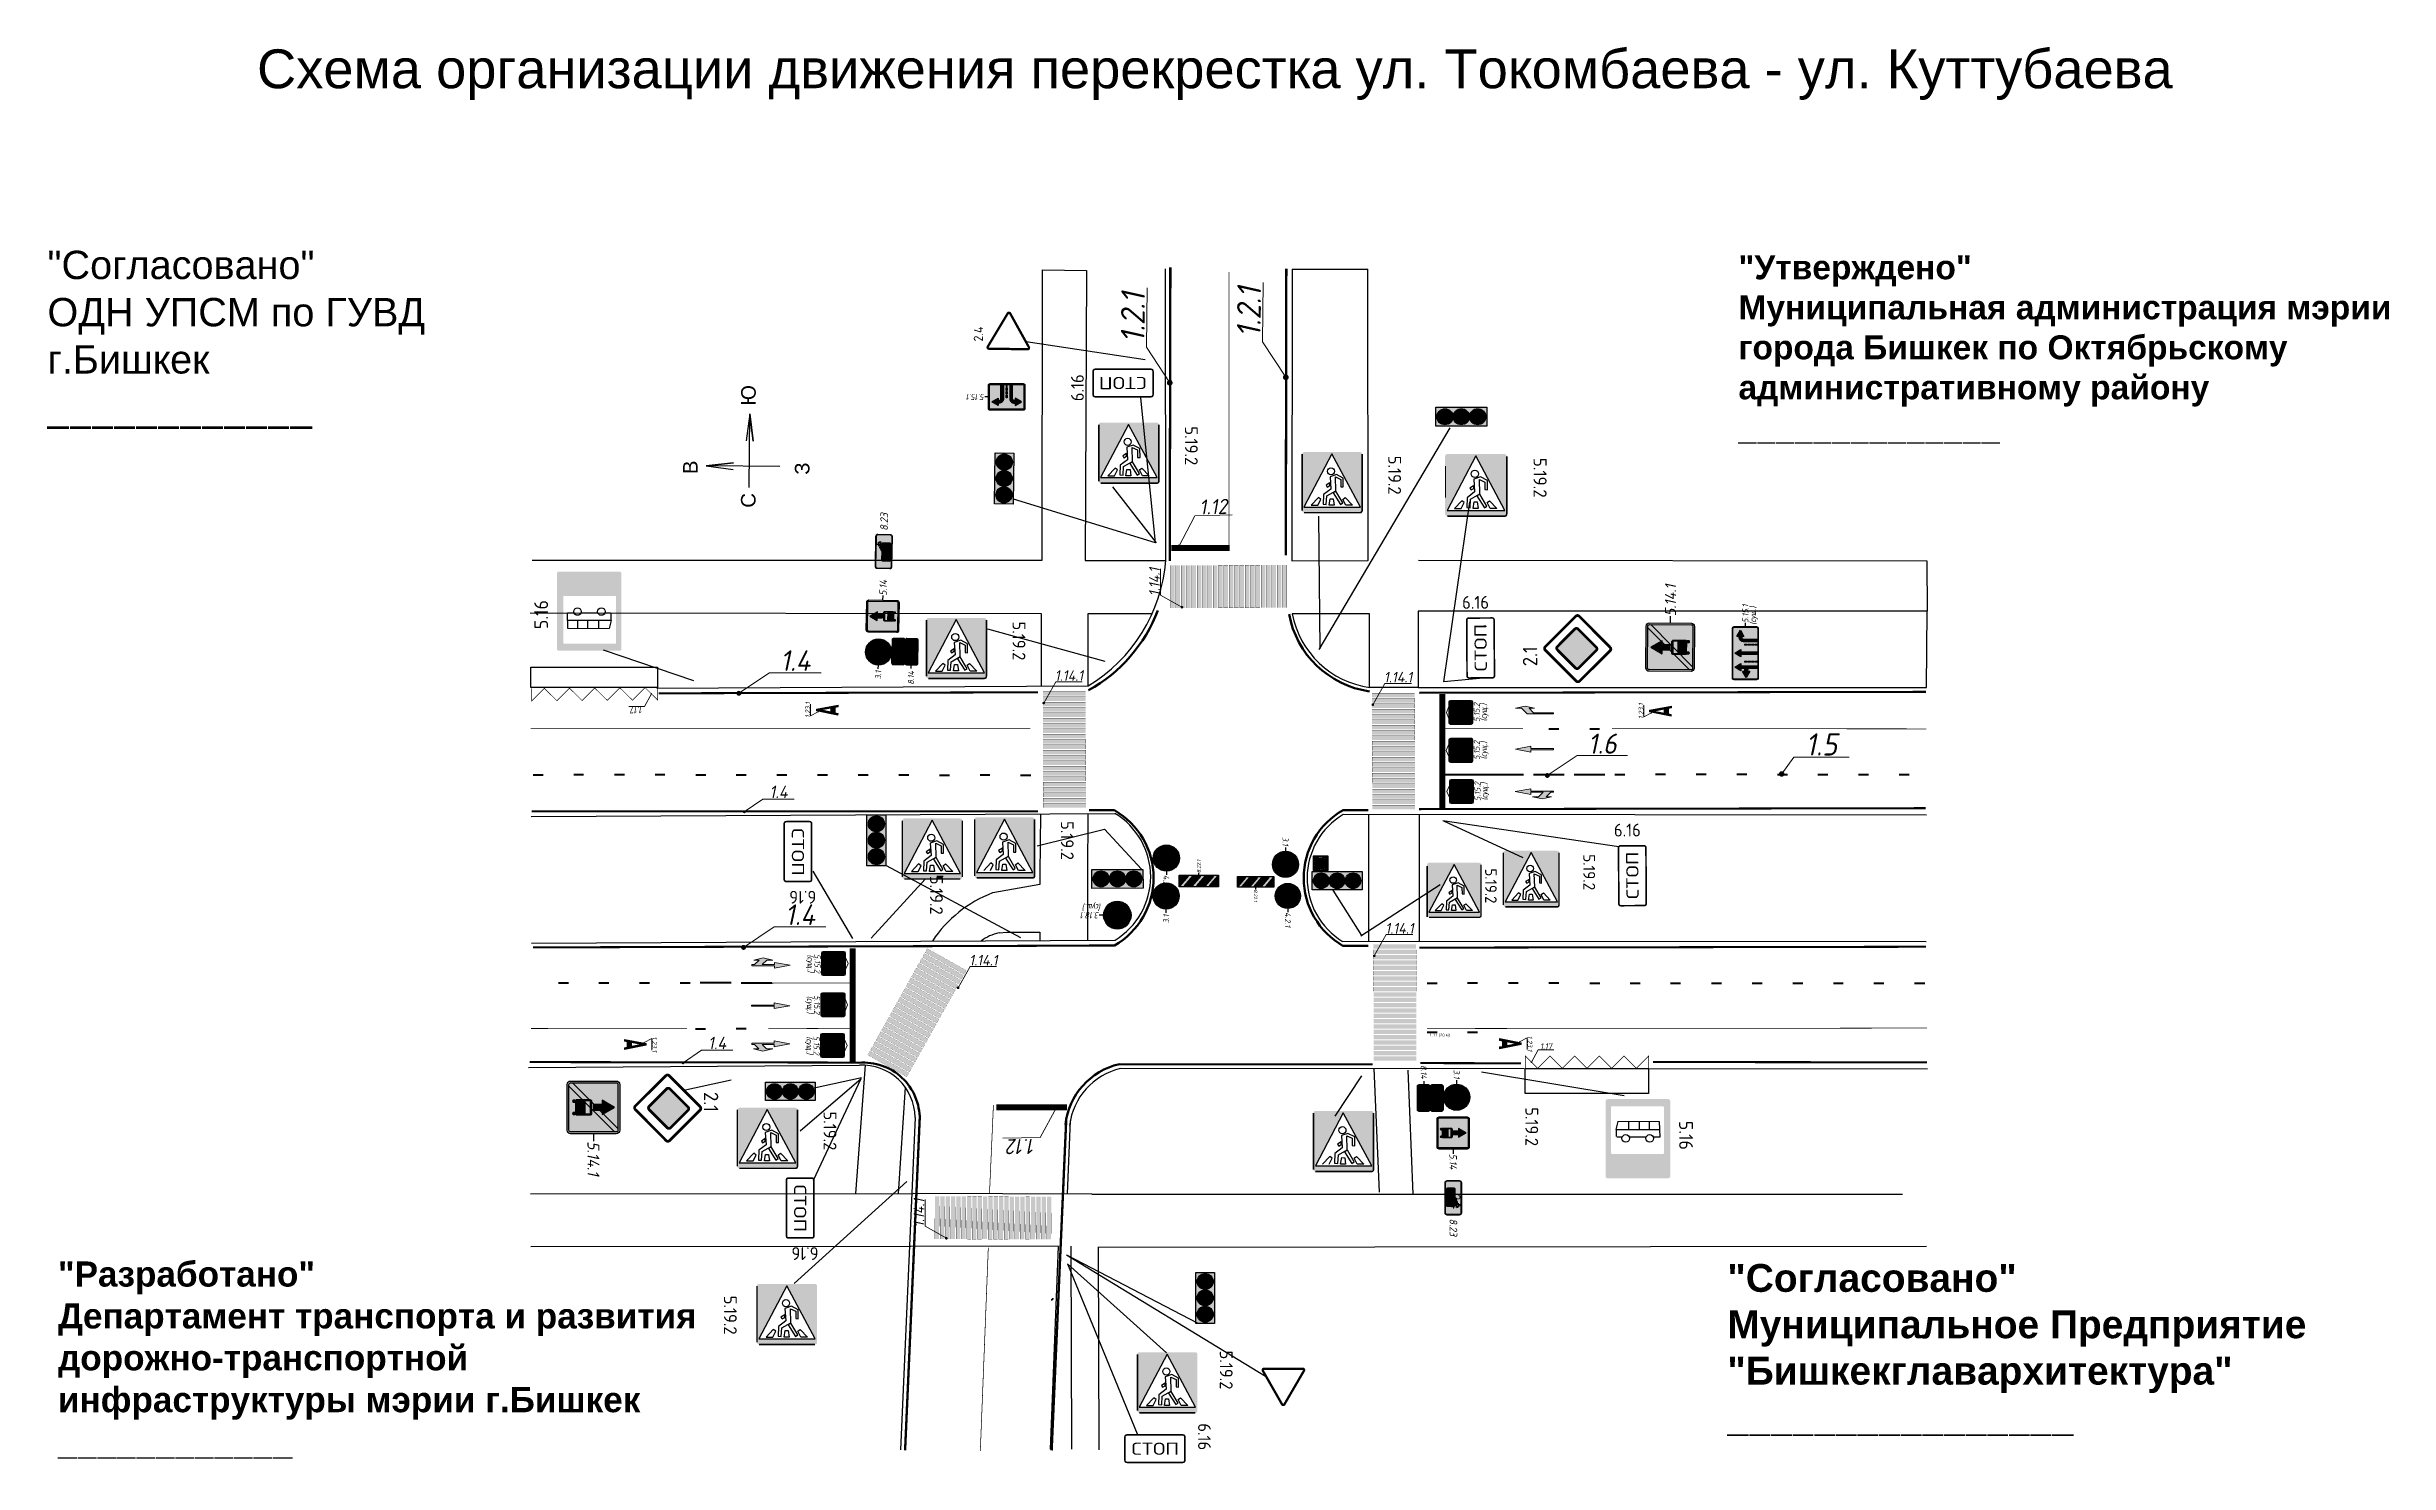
# Model space of a CAD drawing. Header units: millimetres. Extents: x 333 to 4944, y 2074 to 4864.
import ezdxf
from ezdxf.enums import TextEntityAlignment as Align

# ---------------------------------------------------------------- set-up
doc = ezdxf.new("R2010")
doc.units = ezdxf.units.MM
doc.layers.get('0').update_dxf_attribs({"color": 152})
doc.layers.add('знаки', color=7, linetype='Continuous')
doc.layers.add('Разметки', color=7, linetype='Continuous')
for name, color, linetype, lineweight in [('знаки_сущ', 251, 'Continuous', 15), ('Описание', 250, 'Continuous', 15), ('разметка', 251, 'Continuous', 15)]:
    doc.layers.add(name, color=color, linetype=linetype, lineweight=lineweight)
doc.styles.add('ROMAND', font='ROMAND.SHX', dxfattribs={"height": 2})
doc.styles.add('SASH', font='simplex8.shx', dxfattribs={"width": 0.9, "oblique": 12})
doc.styles.get("Standard").update_dxf_attribs({"font": 'arial.ttf'})
doc.styles.add('Знаки', font='arialbd.ttf')

msp = doc.modelspace()

# ---------------------------------------------------------------- texts
at = {"color": 7, "linetype": 'Continuous', "style": 'ROMAND', "width": 0.9}
for s, height, rotation, p in [('2.4', 18.23, 89.212, (2175.9, 4283.1)), ('6.16', 25.17, 90, (2374.5, 4165.7)), ('6.16', 25.17, 0.367, (3119.3, 3756.7)), ('5.16', 27.12, 90, (1319.7, 3716.9)), ('2.1', 28.42, 90, (3267.1, 3643.7)), ('6.16', 25.17, 0.367, (3418.1, 3308.3)), ('6.16', 25.17, 180, (1847.4, 3201.4)), ('2.1', 28.42, 270, (1626.4, 2805.3)), ('5.16', 27.12, 270, (3546.4, 2748.4)), ('2.4', 18.23, 269.9936, (3097.8, 2604)), ('6.16', 25.17, 180, (1851.8, 2499.6)), ('6.16', 25.17, 270, (2599.3, 2152.8))]:
    msp.add_text(s, height=height, rotation=rotation, dxfattribs=at).set_placement(p)
at = {"color": 7, "linetype": 'Continuous', "style": 'ROMAND'}
for rotation, p, p2 in [(180, (2498, 4213.6), (2403.9, 4213.6)), (90.367, (3168, 3633.5), (3167.4, 3727.6)), (270, (1799.5, 3325), (1799.5, 3230.8)), (90.367, (3466.8, 3185), (3466.2, 3279.2)), (270, (1803.9, 2623.1), (1803.9, 2529))]:
    msp.add_text('СТОП', height=24.11, rotation=rotation, dxfattribs=at).set_placement(p, p2, align=Align.ALIGNED)
msp.add_text('СТОП', height=24.11, dxfattribs=at).set_placement((2468.1, 2090.7), (2562.2, 2090.7), align=Align.ALIGNED)
at = {"layer": 'знаки', "color": 7, "linetype": 'Continuous', "style": 'ROMAND', "width": 0.9}
for height, p in [(25.22, (2573.5, 4116.1)), (25.22, (2973.8, 4058.2)), (25.85, (3259.7, 4054.1)), (25.22, (2234.2, 3731.8)), (25.22, (2329.2, 3338.8)), (25.22, (2071.7, 3231)), (22.69, (3164.5, 3245.5)), (23.39, (3357.7, 3273.6)), (25.22, (3243.7, 2775.3)), (25.22, (1862.2, 2766.9)), (25.22, (1666, 2404.1)), (25.22, (2642.2, 2296.1))]:
    msp.add_text('5.19.2', height=height, rotation=270, dxfattribs=at).set_placement(p)
at = {"layer": 'знаки', "color": 0, "lineweight": 30, "style": 'SASH', "oblique": 12, "width": 0.9}
for rotation, p in [(89.0129, (1981, 3910.7)), (270, (3102, 2556))]:
    msp.add_text('8.23', height=15.23, rotation=rotation, dxfattribs=at).set_placement(p, align=Align.MIDDLE_LEFT)
at = {"layer": 'Описание', "color": 18, "true_color": 0x000000}
msp.add_text('Схема организации движения перекрестка ул. Токомбаева - ул. Куттубаева ', height=76.479, dxfattribs=at).set_placement((746.8, 4782, 26.4))
at = {"layer": 'Описание'}
for s, p in [('Ю', (1728.3, 4156.8, 9.9)), ('В', (1614, 4022, 9.9)), ('З', (1834.2, 4020.7, 9.9)), ('C', (1728.1, 3955.7, 9.9))]:
    msp.add_text(s, height=28.7, rotation=89.4784, dxfattribs=at).set_placement(p)
at = {"layer": 'Описание', "color": 18, "true_color": 0x000000, "attachment_point": 1}
for s, insert, char_height, width in [('"Согласовано"\\PОДН УПСМ по ГУВД г.Бишкек\\P____________', (334.2, 4462), 55.813, 804.036), ('{\\fArial|b1|i0|c204|p34;"Утверждено"\\PМуниципальная администрация мэрии города Бишкек по Октябрьскому административному району\\P______________}', (3663.2, 4453), 47.271, 1465.12), ('{\\fArial|b1|i0|c204|p34;"Разработано"\\PДепартамент транспорта и развития дорожно-транспортной инфраструктуры мэрии г.Бишкек\\P____________}', (354.9, 2471.5), 49.469, 1337.184), ('{\\fArial|b1|i0|c204|p34;"Согласовано"\\PМуниципальное Предприятие \\P"Бишкекглавархитектура"\\P________________}', (3641.3, 2466.5), 54.81, 1481.544)]:
    msp.add_mtext(s, dxfattribs=dict(at, insert=insert, char_height=char_height, width=width))
at = {"layer": 'разметка', "color": 0, "insert": (3055.4, 2920.3), "char_height": 5.72, "attachment_point": 1}
msp.add_mtext_dynamic_manual_height_columns('1.11 (20 м)', width=136.056, gutter_width=28.6, heights=[0], dxfattribs=at)

# ---------------------------------------------------------------- blocks, each defined once
blk = doc.blocks.new('*U2')
at = {"color": 0, "linetype": 'ByBlock', "const_width": 0.12}
blk.add_lwpolyline([(0.04, 0.05, 1), (-0.04, -0.05, 1)], format="xyb", close=True, dxfattribs=at)
at = {"layer": 'разметка', "color": 0}
blk.add_lwpolyline([(0, 0), (1.12, 2), (3.61, 2)], dxfattribs=at)
at = {"layer": 'разметка', "color": 0, "style": 'SASH', "oblique": 12, "width": 0.9}
blk.add_attdef('RAZMETKA', text='', height=1, dxfattribs=at).set_placement((2.37, 1.78), align=Align.BOTTOM_CENTER)
blk = doc.blocks.new('*U4')
at = {"layer": 'разметка'}
h = blk.add_hatch(color=0, dxfattribs=at)
h.dxf.hatch_style = 1
h.paths.add_polyline_path([(0.2, -4), (0.2, 0), (0.6, 0), (0.6, -4)])
h = blk.add_hatch(color=2, dxfattribs=at)
h.dxf.hatch_style = 1
h.paths.add_polyline_path([(0.7, -4), (0.7, 0), (1.1, 0), (1.1, -4)])
h = blk.add_hatch(color=0, dxfattribs=at)
h.dxf.hatch_style = 1
h.paths.add_polyline_path([(1.2, -4), (1.2, 0), (1.6, 0), (1.6, -4)])
h = blk.add_hatch(color=2, dxfattribs=at)
h.dxf.hatch_style = 1
h.paths.add_polyline_path([(1.7, -4), (1.7, 0), (2.1, 0), (2.1, -4)])
h = blk.add_hatch(color=0, dxfattribs=at)
h.dxf.hatch_style = 1
h.paths.add_polyline_path([(2.2, -4), (2.2, 0), (2.6, 0), (2.6, -4)])
h = blk.add_hatch(color=2, dxfattribs=at)
h.dxf.hatch_style = 1
h.paths.add_polyline_path([(2.7, -3.99), (2.7, 0.01), (3.1, 0.01), (3.1, -3.99)])
h = blk.add_hatch(color=0, dxfattribs=at)
h.dxf.hatch_style = 1
h.paths.add_polyline_path([(3.2, -3.99), (3.2, 0.01), (3.6, 0.01), (3.6, -3.99)])
h = blk.add_hatch(color=2, dxfattribs=at)
h.dxf.hatch_style = 1
h.paths.add_polyline_path([(3.7, -3.99), (3.7, 0.01), (4.1, 0.01), (4.1, -3.99)])
h = blk.add_hatch(color=0, dxfattribs=at)
h.dxf.hatch_style = 1
h.paths.add_polyline_path([(4.2, -3.99), (4.2, 0.01), (4.6, 0.01), (4.6, -3.99)])
h = blk.add_hatch(color=2, dxfattribs=at)
h.dxf.hatch_style = 1
h.paths.add_polyline_path([(4.7, -3.99), (4.7, 0.01), (5.1, 0.01), (5.1, -3.99)])
h = blk.add_hatch(color=0, dxfattribs=at)
h.dxf.hatch_style = 1
h.paths.add_polyline_path([(5.2, -3.99), (5.2, 0.01), (5.6, 0.01), (5.6, -3.99)])
h = blk.add_hatch(color=2, dxfattribs=at)
h.dxf.hatch_style = 1
h.paths.add_polyline_path([(5.7, -3.99), (5.7, 0.01), (6.1, 0.01), (6.1, -3.99)])
h = blk.add_hatch(color=0, dxfattribs=at)
h.dxf.hatch_style = 1
h.paths.add_polyline_path([(6.2, -3.99), (6.2, 0.01), (6.6, 0.01), (6.6, -3.99)])
h = blk.add_hatch(color=2, dxfattribs=at)
h.dxf.hatch_style = 1
h.paths.add_polyline_path([(6.7, -3.98), (6.7, 0.02), (7.1, 0.02), (7.1, -3.98)])
h = blk.add_hatch(color=0, dxfattribs=at)
h.dxf.hatch_style = 1
h.paths.add_polyline_path([(7.2, -3.98), (7.2, 0.02), (7.6, 0.02), (7.6, -3.98)])
h = blk.add_hatch(color=2, dxfattribs=at)
h.dxf.hatch_style = 1
h.paths.add_polyline_path([(7.7, -3.98), (7.7, 0.02), (8.1, 0.02), (8.1, -3.98)])
h = blk.add_hatch(color=0, dxfattribs=at)
h.dxf.hatch_style = 1
h.paths.add_polyline_path([(8.2, -3.98), (8.2, 0.02), (8.6, 0.02), (8.6, -3.98)])
h = blk.add_hatch(color=2, dxfattribs=at)
h.dxf.hatch_style = 1
h.paths.add_polyline_path([(8.7, -3.98), (8.7, 0.02), (9.1, 0.02), (9.1, -3.98)])
h = blk.add_hatch(color=0, dxfattribs=at)
h.dxf.hatch_style = 1
h.paths.add_polyline_path([(9.2, -3.98), (9.2, 0.02), (9.6, 0.02), (9.6, -3.98)])
h = blk.add_hatch(color=2, dxfattribs=at)
h.dxf.hatch_style = 1
h.paths.add_polyline_path([(9.7, -3.98), (9.7, 0.02), (10.1, 0.02), (10.1, -3.98)])
h = blk.add_hatch(color=0, dxfattribs=at)
h.dxf.hatch_style = 1
h.paths.add_polyline_path([(10.2, -3.98), (10.2, 0.02), (10.6, 0.02), (10.6, -3.98)])
h = blk.add_hatch(color=2, dxfattribs=at)
h.dxf.hatch_style = 1
h.paths.add_polyline_path([(10.7, -3.97), (10.7, 0.03), (11.1, 0.03), (11.1, -3.97)])
at = {"layer": 'разметка', "color": 0, "const_width": 0.01, "flags": 128}
for points in [[(0.2, -4), (0.2, 0), (0.6, 0), (0.6, -4)], [(1.2, -4), (1.2, 0), (1.6, 0), (1.6, -4)], [(2.2, -4), (2.2, 0), (2.6, 0), (2.6, -4)], [(3.2, -3.99), (3.2, 0.01), (3.6, 0.01), (3.6, -3.99)], [(4.2, -3.99), (4.2, 0.01), (4.6, 0.01), (4.6, -3.99)], [(5.2, -3.99), (5.2, 0.01), (5.6, 0.01), (5.6, -3.99)], [(6.2, -3.99), (6.2, 0.01), (6.6, 0.01), (6.6, -3.99)], [(7.2, -3.98), (7.2, 0.02), (7.6, 0.02), (7.6, -3.98)], [(8.2, -3.98), (8.2, 0.02), (8.6, 0.02), (8.6, -3.98)], [(9.2, -3.98), (9.2, 0.02), (9.6, 0.02), (9.6, -3.98)], [(10.2, -3.98), (10.2, 0.02), (10.6, 0.02), (10.6, -3.98)]]:
    blk.add_lwpolyline(points, close=True, dxfattribs=at)
at = {"layer": 'разметка', "color": 2, "const_width": 0.01, "flags": 128}
for points in [[(0.7, -4), (0.7, 0), (1.1, 0), (1.1, -4)], [(1.7, -4), (1.7, 0), (2.1, 0), (2.1, -4)], [(2.7, -3.99), (2.7, 0.01), (3.1, 0.01), (3.1, -3.99)], [(3.7, -3.99), (3.7, 0.01), (4.1, 0.01), (4.1, -3.99)], [(4.7, -3.99), (4.7, 0.01), (5.1, 0.01), (5.1, -3.99)], [(5.7, -3.99), (5.7, 0.01), (6.1, 0.01), (6.1, -3.99)], [(6.7, -3.98), (6.7, 0.02), (7.1, 0.02), (7.1, -3.98)], [(7.7, -3.98), (7.7, 0.02), (8.1, 0.02), (8.1, -3.98)], [(8.7, -3.98), (8.7, 0.02), (9.1, 0.02), (9.1, -3.98)], [(9.7, -3.98), (9.7, 0.02), (10.1, 0.02), (10.1, -3.98)], [(10.7, -3.97), (10.7, 0.03), (11.1, 0.03), (11.1, -3.97)]]:
    blk.add_lwpolyline(points, close=True, dxfattribs=at)
blk = doc.blocks.new('*U5')
at = {"color": 0, "linetype": 'ByBlock', "const_width": 0.12}
blk.add_lwpolyline([(0.037, 0.048, 1), (-0.037, -0.048, 1)], format="xyb", close=True, dxfattribs=at)
at = {"layer": 'разметка', "color": 0}
blk.add_lwpolyline([(0, 0), (1.487, 0.999), (3.984, 0.999)], dxfattribs=at)
at = {"layer": 'разметка', "color": 0, "style": 'SASH', "oblique": 12, "width": 0.9}
blk.add_attdef('RAZMETKA', text='', height=1, dxfattribs=at).set_placement((2.735, 0.784), align=Align.BOTTOM_CENTER)
blk = doc.blocks.new('*U6')
at = {"color": 0, "linetype": 'ByBlock', "const_width": 0.12}
blk.add_lwpolyline([(0.04, 0.05, 1), (-0.04, -0.05, 1)], format="xyb", close=True, dxfattribs=at)
at = {"layer": 'разметка', "color": 0}
blk.add_lwpolyline([(0, 0), (0.54, 0.75), (3.04, 0.75)], dxfattribs=at)
at = {"layer": 'разметка', "color": 0, "style": 'SASH', "oblique": 12, "width": 0.9}
blk.add_attdef('RAZMETKA', text='', height=1, dxfattribs=at).set_placement((1.79, 0.53), align=Align.BOTTOM_CENTER)
blk = doc.blocks.new('5.14.1')
at = {"layer": 'знаки', "true_color": 0xffffff}
h = blk.add_hatch(color=7, dxfattribs=at)
edge = h.paths.add_edge_path()
edge.add_arc((-1.52, 3.27), 0.233, 90, 180, ccw=False)
edge.add_line((-1.52, 3.5), (1.52, 3.5))
edge.add_arc((1.52, 3.27), 0.233, 0, 90, ccw=False)
edge.add_line((1.75, 3.27), (1.75, 0.23))
edge.add_arc((1.52, 0.23), 0.233, 270, 360, ccw=False)
edge.add_line((1.52, 0), (-1.52, 0))
edge.add_arc((-1.52, 0.23), 0.233, 180, 270, ccw=False)
edge.add_line((-1.75, 0.23), (-1.75, 3.27))
edge = h.paths.add_edge_path(flags=16)
edge.add_arc((-1.52, 3.27), 0.117, 90, 180, ccw=False)
edge.add_line((-1.52, 3.38), (1.52, 3.38))
edge.add_arc((1.52, 3.27), 0.117, 0, 90, ccw=False)
edge.add_line((1.63, 3.27), (1.63, 0.23))
edge.add_arc((1.52, 0.23), 0.117, 270, 360, ccw=False)
edge.add_line((1.52, 0.12), (-1.52, 0.12))
edge.add_arc((-1.52, 0.23), 0.117, 180, 270, ccw=False)
edge.add_line((-1.63, 0.23), (-1.63, 3.27))
at = {"layer": 'знаки'}
h = blk.add_hatch(color=5, dxfattribs=at)
edge = h.paths.add_edge_path()
edge.add_arc((-1.52, 3.27), 0.117, 90, 180, ccw=False)
edge.add_line((-1.52, 3.38), (1.52, 3.38))
edge.add_arc((1.52, 3.27), 0.117, 0, 90, ccw=False)
edge.add_line((1.63, 3.27), (1.63, 0.23))
edge.add_arc((1.52, 0.23), 0.117, 270, 360, ccw=False)
edge.add_line((1.52, 0.12), (-1.52, 0.12))
edge.add_arc((-1.52, 0.23), 0.117, 180, 270, ccw=False)
edge.add_line((-1.63, 0.23), (-1.63, 3.27))
h.paths.add_polyline_path([(0, 1.75), (0.18, 1.75), (0.18, 2.33), (0.47, 2.33), (0, 3.15), (-0.47, 2.33), (-0.18, 2.33), (-0.18, 1.75)], flags=16)
edge = h.paths.add_edge_path(flags=16)
edge.add_arc((0.47, 0.64), 0.0583, 270, 360, ccw=False)
edge.add_line((0.47, 0.58), (-0.47, 0.58))
edge.add_arc((-0.47, 0.64), 0.0583, 180, 270, ccw=False)
edge.add_line((-0.52, 0.64), (-0.52, 1.52))
edge.add_arc((-0.41, 1.52), 0.117, 90, 180, ccw=False)
edge.add_line((-0.41, 1.63), (0.41, 1.63))
edge.add_arc((0.41, 1.52), 0.117, 0, 90, ccw=False)
edge.add_line((0.52, 1.52), (0.52, 0.64))
edge = h.paths.add_edge_path(flags=0)
edge.add_arc((0.41, 1.52), 0.0292, 0, 90)
edge.add_line((0.41, 1.55), (-0.41, 1.55))
edge.add_arc((-0.41, 1.52), 0.0292, 90, 180)
edge.add_line((-0.44, 1.52), (-0.44, 1.2))
edge.add_arc((-0.41, 1.2), 0.0292, 180, 270)
edge.add_line((-0.41, 1.17), (0.41, 1.17))
edge.add_arc((0.41, 1.2), 0.0292, 270, 360)
edge.add_line((0.44, 1.2), (0.44, 1.52))
edge = h.paths.add_edge_path(flags=16)
edge.add_line((-0.35, 0.41), (-0.35, 0.52))
edge.add_line((-0.35, 0.52), (-0.47, 0.52))
edge.add_line((-0.47, 0.52), (-0.47, 0.41))
edge.add_arc((-0.41, 0.41), 0.0583, 180, 360)
edge = h.paths.add_edge_path(flags=16)
edge.add_line((0.47, 0.41), (0.47, 0.52))
edge.add_line((0.47, 0.52), (0.35, 0.52))
edge.add_line((0.35, 0.52), (0.35, 0.41))
edge.add_arc((0.41, 0.41), 0.0583, 180, 360)
blk.add_hatch(color=1, dxfattribs=at).paths.add_polyline_path([(1.63, 3.15), (1.63, 3.27, 0.414214), (1.52, 3.38), (1.4, 3.38), (-1.63, 0.35), (-1.63, 0.23, 0.414214), (-1.52, 0.12), (-1.4, 0.12)])
at = {"layer": 'знаки', "true_color": 0xffffff}
blk.add_hatch(color=7, dxfattribs=at).paths.add_polyline_path([(0, 1.75), (0.18, 1.75), (0.18, 2.33), (0.47, 2.33), (0, 3.15), (-0.47, 2.33), (-0.18, 2.33), (-0.18, 1.75)])
h = blk.add_hatch(color=7, dxfattribs=at)
edge = h.paths.add_edge_path()
edge.add_arc((0.47, 0.64), 0.0583, 270, 360, ccw=False)
edge.add_line((0.47, 0.58), (-0.47, 0.58))
edge.add_arc((-0.47, 0.64), 0.0583, 180, 270, ccw=False)
edge.add_line((-0.52, 0.64), (-0.52, 1.52))
edge.add_arc((-0.41, 1.52), 0.117, 90, 180, ccw=False)
edge.add_line((-0.41, 1.63), (0.41, 1.63))
edge.add_arc((0.41, 1.52), 0.117, 0, 90, ccw=False)
edge.add_line((0.52, 1.52), (0.52, 0.64))
edge = h.paths.add_edge_path(flags=16)
edge.add_arc((0.41, 1.52), 0.0292, 0, 90)
edge.add_line((0.41, 1.55), (-0.41, 1.55))
edge.add_arc((-0.41, 1.52), 0.0292, 90, 180)
edge.add_line((-0.44, 1.52), (-0.44, 1.2))
edge.add_arc((-0.41, 1.2), 0.0292, 180, 270)
edge.add_line((-0.41, 1.17), (0.41, 1.17))
edge.add_arc((0.41, 1.2), 0.0292, 270, 360)
edge.add_line((0.44, 1.2), (0.44, 1.52))
h = blk.add_hatch(color=7, dxfattribs=at)
edge = h.paths.add_edge_path()
edge.add_line((-0.35, 0.41), (-0.35, 0.52))
edge.add_line((-0.35, 0.52), (-0.47, 0.52))
edge.add_line((-0.47, 0.52), (-0.47, 0.41))
edge.add_arc((-0.41, 0.41), 0.0583, 180, 360)
h = blk.add_hatch(color=7, dxfattribs=at)
edge = h.paths.add_edge_path()
edge.add_line((0.47, 0.41), (0.47, 0.52))
edge.add_line((0.47, 0.52), (0.35, 0.52))
edge.add_line((0.35, 0.52), (0.35, 0.41))
edge.add_arc((0.41, 0.41), 0.0583, 180, 360)
at = {"layer": 'Defpoints'}
blk.add_lwpolyline([(1.75, 1.75), (2.25, 1.75)], dxfattribs=at)
at = {"layer": 'знаки'}
blk.add_lwpolyline([(-1.75, 3.27, -0.414214), (-1.52, 3.5), (1.52, 3.5, -0.414214), (1.75, 3.27), (1.75, 0.23, -0.414214), (1.52, 0), (-1.52, 0, -0.414214), (-1.75, 0.23), (-1.75, 3.27)], format="xyb", dxfattribs=at)
at = {"layer": 'знаки', "color": 7, "true_color": 0xffffff}
for points in [[(-1.63, 3.27, -0.414214), (-1.52, 3.38), (1.52, 3.38, -0.414214), (1.63, 3.27), (1.63, 0.23, -0.414214), (1.52, 0.12), (-1.52, 0.12, -0.414214), (-1.63, 0.23)], [(-0.35, 0.41), (-0.35, 0.52), (-0.47, 0.52), (-0.47, 0.41, 1)], [(0.44, 1.52, 0.414214), (0.41, 1.55), (-0.41, 1.55, 0.414214), (-0.44, 1.52), (-0.44, 1.2, 0.414214), (-0.41, 1.17), (0.41, 1.17, 0.414214), (0.44, 1.2), (0.44, 1.52)], [(0.47, 0.41), (0.47, 0.52), (0.35, 0.52), (0.35, 0.41, 1)]]:
    blk.add_lwpolyline(points, format="xyb", close=True, dxfattribs=at)
at = {"layer": 'знаки', "color": 1}
for points in [[(-1.63, 0.35), (1.4, 3.38)], [(-1.4, 0.12), (1.63, 3.15)]]:
    blk.add_lwpolyline(points, dxfattribs=at)
at = {"layer": 'знаки', "color": 7, "true_color": 0xffffff}
blk.add_lwpolyline([(0, 1.75), (0.18, 1.75), (0.18, 2.33), (0.47, 2.33), (0, 3.15), (-0.47, 2.33), (-0.18, 2.33), (-0.18, 1.75)], close=True, dxfattribs=at)
blk.add_lwpolyline([(0.52, 0.64, -0.414214), (0.47, 0.58), (-0.47, 0.58, -0.414214), (-0.52, 0.64), (-0.52, 1.52, -0.414214), (-0.41, 1.63), (0.41, 1.63, -0.414214), (0.52, 1.52), (0.52, 0.64)], format="xyb", dxfattribs=at)
at = {"layer": 'знаки', "color": 0, "lineweight": 30, "style": 'SASH', "oblique": 12, "width": 0.9}
blk.add_text('5.14.1', height=0.8, dxfattribs=at).set_placement((2.25, 1.75), align=Align.MIDDLE_LEFT)
blk = doc.blocks.new('*U12')
at = {"color": 0, "linetype": 'ByBlock', "const_width": 0.12}
blk.add_lwpolyline([(0.04, 0.05, 1), (-0.04, -0.05, 1)], format="xyb", close=True, dxfattribs=at)
at = {"layer": 'разметка', "color": 0}
blk.add_lwpolyline([(0, 0), (-0.87, 1.66), (1.63, 1.66)], dxfattribs=at)
at = {"layer": 'разметка', "color": 0, "style": 'SASH', "oblique": 12, "width": 0.9}
blk.add_attdef('RAZMETKA', text='', height=1, dxfattribs=at).set_placement((0.38, 1.44), align=Align.BOTTOM_CENTER)
blk = doc.blocks.new('1-23-1')
at = {"layer": 'разметка'}
h = blk.add_hatch(color=0, dxfattribs=at)
h.paths.add_polyline_path([(-0.45, 0), (-0.7, 0), (-0.12, 3), (0.12, 3), (0.7, 0), (0.45, 0), (0.37, 0.4), (-0.37, 0.4)])
h.paths.add_polyline_path([(0.26, 1), (0, 2.35), (-0.26, 1)], flags=16)
at = {"layer": 'разметка', "color": 0, "lineweight": 0, "flags": 128}
for points in [[(-0.45, 0), (-0.7, 0), (-0.12, 3), (0.12, 3), (0.7, 0), (0.45, 0), (0.37, 0.4), (-0.37, 0.4)], [(0.26, 1), (0, 2.35), (-0.26, 1)]]:
    blk.add_lwpolyline(points, close=True, dxfattribs=at)
blk = doc.blocks.new('*U17')
at = {"layer": 'знаки', "true_color": 0xffffff}
h = blk.add_hatch(color=7, dxfattribs=at)
edge = h.paths.add_edge_path()
edge.add_arc((0, 1.75), 1.75, 0, 360)
edge = h.paths.add_edge_path(flags=17)
edge.add_arc((0, 1.75), 1.64, 0, 360)
at = {"layer": 'знаки'}
h = blk.add_hatch(color=1, dxfattribs=at)
edge = h.paths.add_edge_path()
edge.add_arc((0, 1.75), 1.64, 0, 360)
edge = h.paths.add_edge_path(flags=16)
edge.add_arc((1.13, 1.47), 0.0565, 270, 360, ccw=False)
edge.add_line((1.13, 1.41), (-1.13, 1.41))
edge.add_arc((-1.13, 1.47), 0.0565, 180, 270, ccw=False)
edge.add_line((-1.19, 1.47), (-1.19, 2.03))
edge.add_arc((-1.13, 2.03), 0.0565, 90, 180, ccw=False)
edge.add_line((-1.13, 2.09), (1.13, 2.09))
edge.add_arc((1.13, 2.03), 0.0565, 0, 90, ccw=False)
edge.add_line((1.19, 2.03), (1.19, 1.47))
at = {"layer": 'знаки', "true_color": 0xffffff}
h = blk.add_hatch(color=7, dxfattribs=at)
edge = h.paths.add_edge_path()
edge.add_arc((1.13, 1.47), 0.0565, 270, 360, ccw=False)
edge.add_line((1.13, 1.41), (-1.13, 1.41))
edge.add_arc((-1.13, 1.47), 0.0565, 180, 270, ccw=False)
edge.add_line((-1.19, 1.47), (-1.19, 2.03))
edge.add_arc((-1.13, 2.03), 0.0565, 90, 180, ccw=False)
edge.add_line((-1.13, 2.09), (1.13, 2.09))
edge.add_arc((1.13, 2.03), 0.0565, 0, 90, ccw=False)
edge.add_line((1.19, 2.03), (1.19, 1.47))
at = {"layer": 'Defpoints'}
blk.add_lwpolyline([(-2.27, 1.75), (-1.77, 1.75)], dxfattribs=at)
at = {"layer": 'знаки', "color": 7, "true_color": 0xffffff}
blk.add_lwpolyline([(1.19, 1.47, -0.414214), (1.13, 1.41), (-1.13, 1.41, -0.414214), (-1.19, 1.47), (-1.19, 2.03, -0.414214), (-1.13, 2.09), (1.13, 2.09, -0.414214), (1.19, 2.03), (1.19, 1.47)], format="xyb", dxfattribs=at)
at = {"layer": 'знаки'}
blk.add_circle((0, 1.75), 1.75, dxfattribs=at)
at = {"layer": 'знаки', "color": 7, "true_color": 0xffffff}
blk.add_circle((0, 1.75), 1.64, dxfattribs=at)
at = {"layer": 'знаки', "color": 0, "lineweight": 30, "style": 'SASH', "oblique": 12, "width": 0.9}
blk.add_text('3.1', height=0.8, dxfattribs=at).set_placement((-3.68, 1.75), align=Align.MIDDLE_LEFT)
blk = doc.blocks.new('*U18')
at = {"layer": 'знаки'}
h = blk.add_hatch(color=256, dxfattribs=at)
edge = h.paths.add_edge_path()
edge.add_arc((-1.53, 1.53), 0.219, 90, 180)
edge.add_line((-1.75, 1.53), (-1.75, 0.22))
edge.add_arc((-1.53, 0.22), 0.219, 180, 270)
edge.add_line((-1.53, 0), (1.53, 0))
edge.add_arc((1.53, 0.22), 0.219, 270, 360)
edge.add_line((1.75, 0.22), (1.75, 1.53))
edge.add_arc((1.53, 1.53), 0.219, 360, 450)
edge.add_line((1.53, 1.75), (-1.53, 1.75))
edge = h.paths.add_edge_path(flags=16)
edge.add_line((0.33, 1.04), (1.64, 1.31))
edge.add_line((1.64, 1.31), (0, 0.05))
edge.add_line((0, 0.05), (-1.64, 1.31))
edge.add_line((-1.64, 1.31), (-0.33, 1.04))
edge.add_line((-0.33, 1.04), (-0.33, 1.7))
edge.add_line((-0.33, 1.7), (-1.53, 1.7))
edge.add_arc((-1.53, 1.53), 0.164, 90, 180)
edge.add_line((-1.7, 1.53), (-1.7, 0.22))
edge.add_arc((-1.53, 0.22), 0.164, 180, 270)
edge.add_line((-1.53, 0.05), (1.53, 0.05))
edge.add_arc((1.53, 0.22), 0.164, 270, 360)
edge.add_line((1.7, 0.22), (1.7, 1.53))
edge.add_arc((1.53, 1.53), 0.164, 360, 450)
edge.add_line((1.53, 1.7), (0.33, 1.7))
edge.add_line((0.33, 1.7), (0.33, 1.04))
at = {"layer": 'знаки', "true_color": 0xffffff}
h = blk.add_hatch(color=7, dxfattribs=at)
edge = h.paths.add_edge_path()
edge.add_line((0.33, 1.04), (1.64, 1.31))
edge.add_line((1.64, 1.31), (0, 0.05))
edge.add_line((0, 0.05), (-1.64, 1.31))
edge.add_line((-1.64, 1.31), (-0.33, 1.04))
edge.add_line((-0.33, 1.04), (-0.33, 1.7))
edge.add_line((-0.33, 1.7), (-1.53, 1.7))
edge.add_arc((-1.53, 1.53), 0.164, 90, 180)
edge.add_line((-1.7, 1.53), (-1.7, 0.22))
edge.add_arc((-1.53, 0.22), 0.164, 180, 270)
edge.add_line((-1.53, 0.05), (1.53, 0.05))
edge.add_arc((1.53, 0.22), 0.164, 270, 360)
edge.add_line((1.7, 0.22), (1.7, 1.53))
edge.add_arc((1.53, 1.53), 0.164, 360, 450)
edge.add_line((1.53, 1.7), (0.33, 1.7))
edge.add_line((0.33, 1.7), (0.33, 1.04))
at = {"layer": 'Defpoints'}
blk.add_lwpolyline([(-2.26, 0.88), (-1.76, 0.88)], dxfattribs=at)
at = {"layer": 'знаки'}
blk.add_lwpolyline([(-1.53, 1.75, 0.414214), (-1.75, 1.53), (-1.75, 0.22, 0.414214), (-1.53, 0), (1.53, 0, 0.414214), (1.75, 0.22), (1.75, 1.53, 0.414214), (1.53, 1.75), (-1.53, 1.75)], format="xyb", dxfattribs=at)
blk.add_lwpolyline([(0.33, 1.04), (1.64, 1.31), (0, 0.05), (-1.64, 1.31), (-0.33, 1.04), (-0.33, 1.7), (-1.53, 1.7, 0.414214), (-1.7, 1.53), (-1.7, 0.22, 0.414214), (-1.53, 0.05), (1.53, 0.05, 0.414214), (1.7, 0.22), (1.7, 1.53, 0.414214), (1.53, 1.7), (0.33, 1.7)], format="xyb", close=True, dxfattribs=at)
at = {"layer": 'знаки', "color": 0, "lineweight": 30, "style": 'SASH', "oblique": 12, "width": 0.9}
blk.add_text('8.14', height=0.8, dxfattribs=at).set_placement((-4.41, 0.88), align=Align.MIDDLE_LEFT)
blk = doc.blocks.new('*U19')
at = {"layer": 'знаки'}
h = blk.add_hatch(color=256, dxfattribs=at)
edge = h.paths.add_edge_path()
edge.add_arc((-1.53, 1.53), 0.219, 90, 180)
edge.add_line((-1.75, 1.53), (-1.75, 0.22))
edge.add_arc((-1.53, 0.22), 0.219, 180, 270)
edge.add_line((-1.53, 0), (1.53, 0))
edge.add_arc((1.53, 0.22), 0.219, 270, 360)
edge.add_line((1.75, 0.22), (1.75, 1.53))
edge.add_arc((1.53, 1.53), 0.219, 0, 90)
edge.add_line((1.53, 1.75), (-1.53, 1.75))
edge = h.paths.add_edge_path(flags=16)
edge.add_arc((-1.53, 1.53), 0.164, 90, 180)
edge.add_line((-1.7, 1.53), (-1.7, 0.22))
edge.add_arc((-1.53, 0.22), 0.164, 180, 270)
edge.add_line((-1.53, 0.05), (1.53, 0.05))
edge.add_arc((1.53, 0.22), 0.164, 270, 360)
edge.add_line((1.7, 0.22), (1.7, 1.53))
edge.add_arc((1.53, 1.53), 0.164, 0, 90)
edge.add_line((1.53, 1.7), (-1.53, 1.7))
at = {"layer": 'знаки', "true_color": 0xffffff}
h = blk.add_hatch(color=7, dxfattribs=at)
edge = h.paths.add_edge_path()
edge.add_arc((-1.53, 1.53), 0.164, 90, 180)
edge.add_line((-1.7, 1.53), (-1.7, 0.22))
edge.add_arc((-1.53, 0.22), 0.164, 180, 270)
edge.add_line((-1.53, 0.05), (1.53, 0.05))
edge.add_arc((1.53, 0.22), 0.164, 270, 360)
edge.add_line((1.7, 0.22), (1.7, 1.53))
edge.add_arc((1.53, 1.53), 0.164, 0, 90)
edge.add_line((1.53, 1.7), (-1.53, 1.7))
at = {"layer": 'знаки'}
blk.add_lwpolyline([(-1.53, 1.75, 0.414214), (-1.75, 1.53), (-1.75, 0.22, 0.414214), (-1.53, 0), (1.53, 0, 0.414214), (1.75, 0.22), (1.75, 1.53, 0.414214), (1.53, 1.75), (-1.53, 1.75)], format="xyb", dxfattribs=at)
blk.add_lwpolyline([(-1.53, 1.7, 0.414214), (-1.7, 1.53), (-1.7, 0.22, 0.414214), (-1.53, 0.05), (1.53, 0.05, 0.414214), (1.7, 0.22), (1.7, 1.53, 0.414214), (1.53, 1.7)], format="xyb", close=True, dxfattribs=at)
at = {"layer": 'знаки', "style": 'Знаки', "width": 0.95}
for s, p in [('.', (-1.17, 0.66)), ('-', (-0.32, 0.66)), ('.', (0.73, 0.66))]:
    blk.add_text(s, height=0.547, dxfattribs=at).set_placement(p)
blk.add_attdef('CH1', text='', height=0.547, dxfattribs=at).set_placement((-1.17, 0.66), align=Align.RIGHT)
for tag, height, p in [('M1', 0.437, (-0.65, 0.88)), ('CH2', 0.547, (0.32, 0.93)), ('M2', 0.437, (1.25, 0.88))]:
    blk.add_attdef(tag, text='', height=height, dxfattribs=at).set_placement(p, align=Align.MIDDLE_CENTER)
blk = doc.blocks.new('5.14')
at = {"layer": 'знаки', "true_color": 0xffffff}
h = blk.add_hatch(color=7, dxfattribs=at)
edge = h.paths.add_edge_path()
edge.add_arc((-1.52, 3.27), 0.233, 90, 180, ccw=False)
edge.add_line((-1.52, 3.5), (1.52, 3.5))
edge.add_arc((1.52, 3.27), 0.233, 0, 90, ccw=False)
edge.add_line((1.75, 3.27), (1.75, 0.23))
edge.add_arc((1.52, 0.23), 0.233, 270, 360, ccw=False)
edge.add_line((1.52, 0), (-1.52, 0))
edge.add_arc((-1.52, 0.23), 0.233, 180, 270, ccw=False)
edge.add_line((-1.75, 0.23), (-1.75, 3.27))
edge = h.paths.add_edge_path(flags=16)
edge.add_arc((-1.52, 3.27), 0.117, 90, 180, ccw=False)
edge.add_line((-1.52, 3.38), (1.52, 3.38))
edge.add_arc((1.52, 3.27), 0.117, 0, 90, ccw=False)
edge.add_line((1.63, 3.27), (1.63, 0.23))
edge.add_arc((1.52, 0.23), 0.117, 270, 360, ccw=False)
edge.add_line((1.52, 0.12), (-1.52, 0.12))
edge.add_arc((-1.52, 0.23), 0.117, 180, 270, ccw=False)
edge.add_line((-1.63, 0.23), (-1.63, 3.27))
at = {"layer": 'знаки'}
h = blk.add_hatch(color=5, dxfattribs=at)
edge = h.paths.add_edge_path()
edge.add_arc((-1.52, 3.27), 0.117, 90, 180, ccw=False)
edge.add_line((-1.52, 3.38), (1.52, 3.38))
edge.add_arc((1.52, 3.27), 0.117, 0, 90, ccw=False)
edge.add_line((1.63, 3.27), (1.63, 0.23))
edge.add_arc((1.52, 0.23), 0.117, 270, 360, ccw=False)
edge.add_line((1.52, 0.12), (-1.52, 0.12))
edge.add_arc((-1.52, 0.23), 0.117, 180, 270, ccw=False)
edge.add_line((-1.63, 0.23), (-1.63, 3.27))
h.paths.add_polyline_path([(0, 1.75), (0.18, 1.75), (0.18, 2.33), (0.47, 2.33), (0, 3.15), (-0.47, 2.33), (-0.18, 2.33), (-0.18, 1.75)], flags=16)
edge = h.paths.add_edge_path(flags=16)
edge.add_arc((0.47, 0.64), 0.0583, 270, 360, ccw=False)
edge.add_line((0.47, 0.58), (-0.47, 0.58))
edge.add_arc((-0.47, 0.64), 0.0583, 180, 270, ccw=False)
edge.add_line((-0.52, 0.64), (-0.52, 1.52))
edge.add_arc((-0.41, 1.52), 0.117, 90, 180, ccw=False)
edge.add_line((-0.41, 1.63), (0.41, 1.63))
edge.add_arc((0.41, 1.52), 0.117, 0, 90, ccw=False)
edge.add_line((0.52, 1.52), (0.52, 0.64))
edge = h.paths.add_edge_path(flags=0)
edge.add_arc((0.41, 1.52), 0.0292, 0, 90)
edge.add_line((0.41, 1.55), (-0.41, 1.55))
edge.add_arc((-0.41, 1.52), 0.0292, 90, 180)
edge.add_line((-0.44, 1.52), (-0.44, 1.2))
edge.add_arc((-0.41, 1.2), 0.0292, 180, 270)
edge.add_line((-0.41, 1.17), (0.41, 1.17))
edge.add_arc((0.41, 1.2), 0.0292, 270, 360)
edge.add_line((0.44, 1.2), (0.44, 1.52))
edge = h.paths.add_edge_path(flags=16)
edge.add_line((-0.35, 0.41), (-0.35, 0.52))
edge.add_line((-0.35, 0.52), (-0.47, 0.52))
edge.add_line((-0.47, 0.52), (-0.47, 0.41))
edge.add_arc((-0.41, 0.41), 0.0583, 180, 360)
edge = h.paths.add_edge_path(flags=16)
edge.add_line((0.47, 0.41), (0.47, 0.52))
edge.add_line((0.47, 0.52), (0.35, 0.52))
edge.add_line((0.35, 0.52), (0.35, 0.41))
edge.add_arc((0.41, 0.41), 0.0583, 180, 360)
at = {"layer": 'знаки', "true_color": 0xffffff}
blk.add_hatch(color=7, dxfattribs=at).paths.add_polyline_path([(0, 1.75), (0.18, 1.75), (0.18, 2.33), (0.47, 2.33), (0, 3.15), (-0.47, 2.33), (-0.18, 2.33), (-0.18, 1.75)])
h = blk.add_hatch(color=7, dxfattribs=at)
edge = h.paths.add_edge_path()
edge.add_arc((0.47, 0.64), 0.0583, 270, 360, ccw=False)
edge.add_line((0.47, 0.58), (-0.47, 0.58))
edge.add_arc((-0.47, 0.64), 0.0583, 180, 270, ccw=False)
edge.add_line((-0.52, 0.64), (-0.52, 1.52))
edge.add_arc((-0.41, 1.52), 0.117, 90, 180, ccw=False)
edge.add_line((-0.41, 1.63), (0.41, 1.63))
edge.add_arc((0.41, 1.52), 0.117, 0, 90, ccw=False)
edge.add_line((0.52, 1.52), (0.52, 0.64))
edge = h.paths.add_edge_path(flags=16)
edge.add_arc((0.41, 1.52), 0.0292, 0, 90)
edge.add_line((0.41, 1.55), (-0.41, 1.55))
edge.add_arc((-0.41, 1.52), 0.0292, 90, 180)
edge.add_line((-0.44, 1.52), (-0.44, 1.2))
edge.add_arc((-0.41, 1.2), 0.0292, 180, 270)
edge.add_line((-0.41, 1.17), (0.41, 1.17))
edge.add_arc((0.41, 1.2), 0.0292, 270, 360)
edge.add_line((0.44, 1.2), (0.44, 1.52))
h = blk.add_hatch(color=7, dxfattribs=at)
edge = h.paths.add_edge_path()
edge.add_line((-0.35, 0.41), (-0.35, 0.52))
edge.add_line((-0.35, 0.52), (-0.47, 0.52))
edge.add_line((-0.47, 0.52), (-0.47, 0.41))
edge.add_arc((-0.41, 0.41), 0.0583, 180, 360)
h = blk.add_hatch(color=7, dxfattribs=at)
edge = h.paths.add_edge_path()
edge.add_line((0.47, 0.41), (0.47, 0.52))
edge.add_line((0.47, 0.52), (0.35, 0.52))
edge.add_line((0.35, 0.52), (0.35, 0.41))
edge.add_arc((0.41, 0.41), 0.0583, 180, 360)
at = {"layer": 'Defpoints'}
blk.add_lwpolyline([(1.75, 1.75), (2.25, 1.75)], dxfattribs=at)
at = {"layer": 'знаки'}
blk.add_lwpolyline([(-1.75, 3.27, -0.414214), (-1.52, 3.5), (1.52, 3.5, -0.414214), (1.75, 3.27), (1.75, 0.23, -0.414214), (1.52, 0), (-1.52, 0, -0.414214), (-1.75, 0.23), (-1.75, 3.27)], format="xyb", dxfattribs=at)
at = {"layer": 'знаки', "color": 7, "true_color": 0xffffff}
for points in [[(-1.63, 3.27, -0.414214), (-1.52, 3.38), (1.52, 3.38, -0.414214), (1.63, 3.27), (1.63, 0.23, -0.414214), (1.52, 0.12), (-1.52, 0.12, -0.414214), (-1.63, 0.23)], [(-0.35, 0.41), (-0.35, 0.52), (-0.47, 0.52), (-0.47, 0.41, 1)], [(0.44, 1.52, 0.414214), (0.41, 1.55), (-0.41, 1.55, 0.414214), (-0.44, 1.52), (-0.44, 1.2, 0.414214), (-0.41, 1.17), (0.41, 1.17, 0.414214), (0.44, 1.2), (0.44, 1.52)], [(0.47, 0.41), (0.47, 0.52), (0.35, 0.52), (0.35, 0.41, 1)]]:
    blk.add_lwpolyline(points, format="xyb", close=True, dxfattribs=at)
blk.add_lwpolyline([(0, 1.75), (0.18, 1.75), (0.18, 2.33), (0.47, 2.33), (0, 3.15), (-0.47, 2.33), (-0.18, 2.33), (-0.18, 1.75)], close=True, dxfattribs=at)
blk.add_lwpolyline([(0.52, 0.64, -0.414214), (0.47, 0.58), (-0.47, 0.58, -0.414214), (-0.52, 0.64), (-0.52, 1.52, -0.414214), (-0.41, 1.63), (0.41, 1.63, -0.414214), (0.52, 1.52), (0.52, 0.64)], format="xyb", dxfattribs=at)
at = {"layer": 'знаки', "color": 0, "lineweight": 30, "style": 'SASH', "oblique": 12, "width": 0.9}
blk.add_text('5.14', height=0.8, dxfattribs=at).set_placement((2.25, 1.75), align=Align.MIDDLE_LEFT)
blk = doc.blocks.new('*U20')
at = {"layer": 'знаки'}
h = blk.add_hatch(color=256, dxfattribs=at)
edge = h.paths.add_edge_path()
edge.add_arc((-1.53, 1.53), 0.219, 90, 180)
edge.add_line((-1.75, 1.53), (-1.75, 0.22))
edge.add_arc((-1.53, 0.22), 0.219, 180, 270)
edge.add_line((-1.53, 0), (1.53, 0))
edge.add_arc((1.53, 0.22), 0.219, 270, 360)
edge.add_line((1.75, 0.22), (1.75, 1.53))
edge.add_arc((1.53, 1.53), 0.219, 360, 450)
edge.add_line((1.53, 1.75), (-1.53, 1.75))
edge = h.paths.add_edge_path(flags=16)
edge.add_arc((-1.53, 1.53), 0.164, 90, 180)
edge.add_line((-1.7, 1.53), (-1.7, 0.22))
edge.add_arc((-1.53, 0.22), 0.164, 180, 270)
edge.add_line((-1.53, 0.05), (1.53, 0.05))
edge.add_arc((1.53, 0.22), 0.164, 270, 360)
edge.add_line((1.7, 0.22), (1.7, 1.53))
edge.add_arc((1.53, 1.53), 0.164, 0, 90)
edge.add_line((1.53, 1.7), (-1.53, 1.7))
at = {"layer": 'знаки', "true_color": 0xffffff}
h = blk.add_hatch(color=7, dxfattribs=at)
edge = h.paths.add_edge_path()
edge.add_arc((-1.53, 1.53), 0.164, 90, 180)
edge.add_line((-1.7, 1.53), (-1.7, 0.22))
edge.add_arc((-1.53, 0.22), 0.164, 180, 270)
edge.add_line((-1.53, 0.05), (1.53, 0.05))
edge.add_arc((1.53, 0.22), 0.164, 270, 360)
edge.add_line((1.7, 0.22), (1.7, 1.53))
edge.add_arc((1.53, 1.53), 0.164, 0, 90)
edge.add_line((1.53, 1.7), (-1.53, 1.7))
at = {"layer": 'знаки'}
h = blk.add_hatch(color=256, dxfattribs=at)
edge = h.paths.add_edge_path()
edge.add_line((0.88, 0.98), (0.55, 1.2))
edge.add_line((0.55, 1.2), (0.55, 1.31))
edge.add_line((0.55, 1.31), (0.38, 1.31))
edge.add_line((0.38, 1.31), (0.38, 1.24))
edge.add_arc((0.38, 0.71), 0.525, 90, 133.1834)
edge.add_line((0.02, 1.09), (-0.87, 1.09))
edge.add_arc((-0.87, 0.98), 0.109, 90, 180)
edge.add_line((-0.98, 0.98), (-0.98, 0.27))
edge.add_arc((-0.87, 0.27), 0.109, 180, 270)
edge.add_line((-0.87, 0.16), (0.77, 0.16))
edge.add_arc((0.77, 0.27), 0.109, 270, 360)
edge.add_line((0.88, 0.27), (0.88, 0.98))
edge = h.paths.add_edge_path(flags=16)
edge.add_arc((0.38, 0.71), 0.48, 0, 360)
edge = h.paths.add_edge_path(flags=16)
edge.add_ellipse((-0.71, 0.93), major_axis=(-0.164, 0), ratio=0.333333, start_angle=0, end_angle=360)
h = blk.add_hatch(color=256, dxfattribs=at)
edge = h.paths.add_edge_path()
edge.add_ellipse((-0.71, 0.93), major_axis=(-0.109, 0), ratio=0.25, start_angle=0, end_angle=360, ccw=False)
h = blk.add_hatch(color=256, dxfattribs=at)
edge = h.paths.add_edge_path()
edge.add_arc((0.38, 0.71), 0.437, 0, 360)
edge = h.paths.add_edge_path(flags=17)
edge.add_arc((0.38, 0.71), 0.383, 0, 360)
h = blk.add_hatch(color=256, dxfattribs=at)
edge = h.paths.add_edge_path()
edge.add_arc((0.38, 0.71), 0.328, 0, 360)
edge = h.paths.add_edge_path(flags=17)
edge.add_arc((0.38, 0.71), 0.219, 0, 360)
h = blk.add_hatch(color=256, dxfattribs=at)
edge = h.paths.add_edge_path()
edge.add_arc((0.38, 0.71), 0.164, 0, 360)
h = blk.add_hatch(color=256, dxfattribs=at)
h.paths.add_polyline_path([(0.68, 1.31), (0.55, 1.39), (0.71, 1.39), (0.71, 1.59), (0.81, 1.4), (0.95, 1.45), (0.91, 1.35), (1.04, 1.31), (0.93, 1.26), (0.98, 1.17), (0.84, 1.24), (0.77, 1.09), (0.77, 1.23), (0.63, 1.2)])
h.paths.add_polyline_path([(0.7, 1.32), (0.59, 1.38), (0.72, 1.38), (0.72, 1.54), (0.8, 1.39), (0.93, 1.44), (0.89, 1.34), (1.01, 1.31), (0.91, 1.26), (0.96, 1.2), (0.84, 1.25), (0.78, 1.14), (0.78, 1.24), (0.65, 1.22)], flags=16)
blk.add_lwpolyline([(-1.53, 1.75, 0.414214), (-1.75, 1.53), (-1.75, 0.22, 0.414214), (-1.53, 0), (1.53, 0, 0.414214), (1.75, 0.22), (1.75, 1.53, 0.414214), (1.53, 1.75), (-1.53, 1.75)], format="xyb", dxfattribs=at)
blk.add_lwpolyline([(-1.53, 1.7, 0.414214), (-1.7, 1.53), (-1.7, 0.22, 0.414214), (-1.53, 0.05), (1.53, 0.05, 0.414214), (1.7, 0.22), (1.7, 1.53, 0.414214), (1.53, 1.7)], format="xyb", close=True, dxfattribs=at)
at = {"layer": 'знаки', "flags": 128}
blk.add_lwpolyline([(0.88, 0.98), (0.55, 1.2), (0.55, 1.31), (0.38, 1.31), (0.38, 1.24, 0.190685), (0.02, 1.09), (-0.87, 1.09, 0.414214), (-0.98, 0.98), (-0.98, 0.27, 0.414214), (-0.87, 0.16), (0.77, 0.16, 0.414214), (0.88, 0.27)], format="xyb", close=True, dxfattribs=at)
at = {"layer": 'знаки'}
for points in [[(0.68, 1.31), (0.55, 1.39), (0.71, 1.39), (0.71, 1.59), (0.81, 1.4), (0.95, 1.45), (0.91, 1.35), (1.04, 1.31), (0.93, 1.26), (0.98, 1.17), (0.84, 1.24), (0.77, 1.09), (0.77, 1.23), (0.63, 1.2)], [(0.7, 1.32), (0.59, 1.38), (0.72, 1.38), (0.72, 1.54), (0.8, 1.39), (0.93, 1.44), (0.89, 1.34), (1.01, 1.31), (0.91, 1.26), (0.96, 1.2), (0.84, 1.25), (0.78, 1.14), (0.78, 1.24), (0.65, 1.22)]]:
    blk.add_lwpolyline(points, close=True, dxfattribs=at)
at = {"layer": 'знаки', "color": 7, "true_color": 0xffffff}
for radius in [0.48, 0.328, 0.164]:
    blk.add_circle((0.38, 0.71), radius, dxfattribs=at)
at = {"layer": 'знаки'}
for radius in [0.437, 0.383, 0.219]:
    blk.add_circle((0.38, 0.71), radius, dxfattribs=at)
at = {"layer": 'знаки', "color": 7, "true_color": 0xffffff}
blk.add_ellipse((-0.71, 0.93), major_axis=(-0.164, 0), ratio=0.333333, dxfattribs=at)
at = {"layer": 'знаки', "extrusion": (0, 0, -1)}
blk.add_ellipse((-0.71, 0.93), major_axis=(-0.109, 0), ratio=0.25, start_param=-3.141592653589793, end_param=3.141592653589793, dxfattribs=at)
blk = doc.blocks.new('*U28')
at = {"layer": 'знаки', "true_color": 0xffffff}
h = blk.add_hatch(color=7, dxfattribs=at)
edge = h.paths.add_edge_path()
edge.add_arc((0, 1.75), 1.75, 0, 360)
edge = h.paths.add_edge_path(flags=16)
edge.add_line((-1.27, 2.78), (0.24, 1.27))
edge.add_line((0.24, 1.27), (0.04, 1.07))
edge.add_line((0.04, 1.07), (0.92, 0.83))
edge.add_line((0.92, 0.83), (0.68, 1.71))
edge.add_line((0.68, 1.71), (0.48, 1.51))
edge.add_line((0.48, 1.51), (-1.03, 3.02))
edge.add_arc((0, 1.75), 1.64, -219.0622, 129.0622, ccw=False)
at = {"layer": 'знаки'}
h = blk.add_hatch(color=5, dxfattribs=at)
edge = h.paths.add_edge_path()
edge.add_line((-1.27, 2.78), (0.24, 1.27))
edge.add_line((0.24, 1.27), (0.04, 1.07))
edge.add_line((0.04, 1.07), (0.92, 0.83))
edge.add_line((0.92, 0.83), (0.68, 1.71))
edge.add_line((0.68, 1.71), (0.48, 1.51))
edge.add_line((0.48, 1.51), (-1.03, 3.02))
edge.add_arc((0, 1.75), 1.64, -219.0622, 129.0622, ccw=False)
at = {"layer": 'Defpoints'}
blk.add_lwpolyline([(1.75, 1.75), (2.25, 1.75)], dxfattribs=at)
at = {"layer": 'знаки', "color": 7, "true_color": 0xffffff}
blk.add_lwpolyline([(-1.27, 2.78), (0.24, 1.27), (0.04, 1.07), (0.92, 0.83), (0.68, 1.71), (0.48, 1.51), (-1.03, 3.02, -19.28147)], format="xyb", close=True, dxfattribs=at)
at = {"layer": 'знаки'}
blk.add_circle((0, 1.75), 1.75, dxfattribs=at)
at = {"layer": 'знаки', "color": 0, "lineweight": 30, "style": 'SASH', "oblique": 12, "width": 0.9}
blk.add_text('4.2.1', height=0.8, dxfattribs=at).set_placement((2.25, 1.75), align=Align.MIDDLE_LEFT)
blk = doc.blocks.new('*U27')
at = {"layer": 'знаки', "true_color": 0xffffff}
h = blk.add_hatch(color=7, dxfattribs=at)
h.paths.add_polyline_path([(-1.25, 8.5), (1.25, 8.5), (1.25, 0), (-1.25, 0)])
h.paths.add_polyline_path([(-1.04, 8.32), (1.04, 6.51), (1.04, 8.32)], flags=16)
h.paths.add_polyline_path([(-1.04, 5.61), (1.04, 3.8), (1.04, 5.61), (-1.04, 7.41)], flags=16)
h.paths.add_polyline_path([(1.04, 2.89), (1.04, 1.09), (-1.04, 2.89), (-1.04, 4.7)], flags=16)
h.paths.add_polyline_path([(1.04, 0.18), (-1.04, 1.99), (-1.04, 0.18)], flags=16)
at = {"layer": 'знаки'}
for points in [[(-1.04, 8.32), (1.04, 6.51), (1.04, 8.32)], [(-1.04, 5.61), (1.04, 3.8), (1.04, 5.61), (-1.04, 7.41)], [(1.04, 2.89), (1.04, 1.09), (-1.04, 2.89), (-1.04, 4.7)], [(1.04, 0.18), (-1.04, 1.99), (-1.04, 0.18)]]:
    blk.add_hatch(color=1, dxfattribs=at).paths.add_polyline_path(points)
at = {"layer": 'Defpoints'}
blk.add_lwpolyline([(1.25, 4.25), (1.75, 4.25)], dxfattribs=at)
at = {"layer": 'знаки'}
blk.add_lwpolyline([(-1.25, 8.5), (1.25, 8.5), (1.25, 0), (-1.25, 0)], close=True, dxfattribs=at)
at = {"layer": 'знаки', "color": 1}
for points in [[(-1.04, 8.32), (1.04, 6.51), (1.04, 8.32)], [(-1.04, 5.61), (1.04, 3.8), (1.04, 5.61), (-1.04, 7.41)], [(1.04, 2.89), (1.04, 1.09), (-1.04, 2.89), (-1.04, 4.7)], [(1.04, 0.18), (-1.04, 1.99), (-1.04, 0.18)]]:
    blk.add_lwpolyline(points, close=True, dxfattribs=at)
at = {"layer": 'знаки', "color": 0, "lineweight": 30, "style": 'SASH', "oblique": 12, "width": 0.9}
blk.add_text('8.22.1', height=0.8, dxfattribs=at).set_placement((1.75, 4.25), align=Align.MIDDLE_LEFT)
blk = doc.blocks.new('*U30')
at = {"layer": 'знаки', "true_color": 0xffffff}
h = blk.add_hatch(color=7, dxfattribs=at)
edge = h.paths.add_edge_path()
edge.add_arc((0, 1.75), 1.75, 0, 360)
edge = h.paths.add_edge_path(flags=16)
edge.add_line((1.27, 2.78), (-0.24, 1.27))
edge.add_line((-0.24, 1.27), (-0.04, 1.07))
edge.add_line((-0.04, 1.07), (-0.92, 0.83))
edge.add_line((-0.92, 0.83), (-0.68, 1.71))
edge.add_line((-0.68, 1.71), (-0.48, 1.51))
edge.add_line((-0.48, 1.51), (1.03, 3.02))
edge.add_arc((0, 1.75), 1.64, 50.9378, 399.0622)
at = {"layer": 'знаки'}
h = blk.add_hatch(color=5, dxfattribs=at)
edge = h.paths.add_edge_path()
edge.add_line((1.27, 2.78), (-0.24, 1.27))
edge.add_line((-0.24, 1.27), (-0.04, 1.07))
edge.add_line((-0.04, 1.07), (-0.92, 0.83))
edge.add_line((-0.92, 0.83), (-0.68, 1.71))
edge.add_line((-0.68, 1.71), (-0.48, 1.51))
edge.add_line((-0.48, 1.51), (1.03, 3.02))
edge.add_arc((0, 1.75), 1.64, 50.9378, 399.0622)
at = {"layer": 'Defpoints'}
blk.add_lwpolyline([(1.75, 1.75), (2.25, 1.75)], dxfattribs=at)
at = {"layer": 'знаки', "color": 7, "true_color": 0xffffff}
blk.add_lwpolyline([(1.27, 2.78), (-0.24, 1.27), (-0.04, 1.07), (-0.92, 0.83), (-0.68, 1.71), (-0.48, 1.51), (1.03, 3.02, 19.28147)], format="xyb", close=True, dxfattribs=at)
at = {"layer": 'знаки'}
blk.add_circle((0, 1.75), 1.75, dxfattribs=at)
at = {"layer": 'знаки', "color": 0, "lineweight": 30, "style": 'SASH', "oblique": 12, "width": 0.9}
blk.add_text('4.2.2', height=0.8, dxfattribs=at).set_placement((2.25, 1.75), align=Align.MIDDLE_LEFT)
blk = doc.blocks.new('*U32')
at = {"layer": 'знаки_сущ', "true_color": 0xffffff}
h = blk.add_hatch(color=7, dxfattribs=at)
edge = h.paths.add_edge_path(flags=17)
edge.add_arc((0, 1.75), 1.69, 0, 360)
edge = h.paths.add_edge_path()
edge.add_arc((0, 1.75), 1.75, 0, 360)
at = {"layer": 'знаки_сущ'}
h = blk.add_hatch(color=256, dxfattribs=at)
edge = h.paths.add_edge_path()
edge.add_arc((0, 1.75), 1.69, 0, 360)
edge = h.paths.add_edge_path(flags=17)
edge.add_arc((0, 1.75), 1.41, 0, 360)
at = {"layer": 'знаки_сущ', "true_color": 0xffffff}
h = blk.add_hatch(color=7, dxfattribs=at)
edge = h.paths.add_edge_path()
edge.add_arc((0, 1.75), 1.41, 0, 360)
at = {"layer": 'знаки_сущ'}
blk.add_hatch(color=256, dxfattribs=at).paths.add_polyline_path([(1.09, 0.78), (-0.97, 2.84), (-1.13, 2.68), (0.93, 0.62)])
h = blk.add_hatch(color=256, dxfattribs=at)
edge = h.paths.add_edge_path()
edge.add_line((-0.31, 2.26), (-0.57, 2.52))
edge.add_arc((-0.28, 2.03), 0.565, 90, 120.5225, ccw=False)
edge.add_line((-0.28, 2.6), (0.17, 2.6))
edge.add_line((0.17, 2.6), (0.17, 2.88))
edge.add_line((0.17, 2.88), (0.96, 2.43))
edge.add_line((0.96, 2.43), (0.17, 1.98))
edge.add_line((0.17, 1.98), (0.17, 2.26))
edge.add_line((0.17, 2.26), (-0.28, 2.26))
edge.add_arc((-0.29, 2.09), 0.165, 88.834, 97.4838)
edge = h.paths.add_edge_path()
edge.add_line((-0.51, 1.98), (-0.51, 0.79))
edge.add_line((-0.51, 0.79), (-0.85, 0.79))
edge.add_line((-0.85, 0.79), (-0.85, 2.03))
edge.add_arc((-0.28, 2.03), 0.565, 155.4873, 180, ccw=False)
edge.add_line((-0.8, 2.27), (-0.51, 1.98))
at = {"layer": 'Defpoints'}
blk.add_lwpolyline([(1.75, 1.75), (2.25, 1.75)], dxfattribs=at)
at = {"layer": 'знаки_сущ', "flags": 128}
blk.add_lwpolyline([(1.09, 0.78), (-0.97, 2.84), (-1.13, 2.68), (0.93, 0.62)], close=True, dxfattribs=at)
for points in [[(-0.51, 1.98), (-0.51, 0.79), (-0.85, 0.79), (-0.85, 2.03, -0.107366), (-0.8, 2.27)], [(-0.31, 2.26), (-0.57, 2.52, -0.133972), (-0.28, 2.6), (0.17, 2.6), (0.17, 2.88), (0.96, 2.43), (0.17, 1.98), (0.17, 2.26), (-0.28, 2.26, 0.03776)]]:
    blk.add_lwpolyline(points, format="xyb", close=True, dxfattribs=at)
at = {"layer": 'знаки_сущ'}
blk.add_circle((0, 1.75), 1.75, dxfattribs=at)
at = {"layer": 'знаки_сущ', "color": 7, "true_color": 0xffffff}
for radius in [1.69, 1.41]:
    blk.add_circle((0, 1.75), radius, dxfattribs=at)
at = {"layer": 'знаки_сущ', "color": 0, "lineweight": 30, "style": 'SASH', "oblique": 12, "width": 0.9}
for s, p in [('(сущ.)', (2, 0.75)), ('3.18.1', (2.25, 1.75))]:
    blk.add_text(s, height=0.8, dxfattribs=at).set_placement(p, align=Align.MIDDLE_LEFT)
blk = doc.blocks.new('str3')
at = {"layer": 'знаки', "true_color": 0xffffff}
h = blk.add_hatch(color=7, dxfattribs=at)
edge = h.paths.add_edge_path()
edge.add_line((0.27, 1.69), (0.27, 2.28))
edge.add_line((0.27, 2.28), (-0.03, 2.28))
edge.add_line((-0.03, 2.28), (0.45, 3.12))
edge.add_line((0.45, 3.12), (0.93, 2.28))
edge.add_line((0.93, 2.28), (0.63, 2.28))
edge.add_line((0.63, 2.28), (0.63, 0))
edge.add_line((0.63, 0), (0.27, 0))
edge.add_line((0.27, 0), (0.27, 1.14))
edge.add_arc((0.03, 1.14), 0.24, 360, 450)
edge.add_line((0.03, 1.38), (-0.09, 1.38))
edge.add_line((-0.09, 1.38), (-0.09, 1.08))
edge.add_line((-0.09, 1.08), (-0.93, 1.56))
edge.add_line((-0.93, 1.56), (-0.09, 2.04))
edge.add_line((-0.09, 2.04), (-0.09, 1.74))
edge.add_line((-0.09, 1.74), (0.03, 1.74))
edge.add_arc((0.03, 1.14), 0.6, 66.4218, 90, ccw=False)
at = {"layer": 'знаки', "color": 7, "true_color": 0xffffff}
blk.add_lwpolyline([(0.27, 1.69), (0.27, 2.28), (-0.03, 2.28), (0.45, 3.12), (0.93, 2.28), (0.63, 2.28), (0.63, 0), (0.27, 0), (0.27, 1.14, 0.414214), (0.03, 1.38), (-0.09, 1.38), (-0.09, 1.08), (-0.93, 1.56), (-0.09, 2.04), (-0.09, 1.74), (0.03, 1.74, -0.103244), (0.27, 1.69)], format="xyb", close=True, dxfattribs=at)
blk = doc.blocks.new('str1')
at = {"layer": 'знаки', "true_color": 0xffffff}
blk.add_hatch(color=7, dxfattribs=at).paths.add_polyline_path([(-0.18, 0), (-0.18, 2.28), (-0.48, 2.28), (0, 3.12), (0.48, 2.28), (0.18, 2.28), (0.18, 0)])
at = {"layer": 'знаки', "color": 7, "true_color": 0xffffff}
blk.add_lwpolyline([(-0.18, 0), (-0.18, 2.28), (-0.48, 2.28), (0, 3.12), (0.48, 2.28), (0.18, 2.28), (0.18, 0)], close=True, dxfattribs=at)
blk = doc.blocks.new('str2')
at = {"layer": 'знаки', "true_color": 0xffffff}
h = blk.add_hatch(color=7, dxfattribs=at)
edge = h.paths.add_edge_path()
edge.add_line((-0.78, 0), (-0.78, 1.92))
edge.add_arc((-0.18, 1.92), 0.6, 90, 180, ccw=False)
edge.add_line((-0.18, 2.52), (-0.06, 2.52))
edge.add_line((-0.06, 2.52), (-0.06, 2.82))
edge.add_line((-0.06, 2.82), (0.78, 2.34))
edge.add_line((0.78, 2.34), (-0.06, 1.86))
edge.add_line((-0.06, 1.86), (-0.06, 2.16))
edge.add_line((-0.06, 2.16), (-0.18, 2.16))
edge.add_arc((-0.18, 1.92), 0.24, 90, 180)
edge.add_line((-0.42, 1.92), (-0.42, 0))
edge.add_line((-0.42, 0), (-0.78, 0))
at = {"layer": 'знаки', "color": 7, "true_color": 0xffffff}
blk.add_lwpolyline([(-0.78, 0), (-0.78, 1.92, -0.414214), (-0.18, 2.52), (-0.06, 2.52), (-0.06, 2.82), (0.78, 2.34), (-0.06, 1.86), (-0.06, 2.16), (-0.18, 2.16, 0.414214), (-0.42, 1.92), (-0.42, 0)], format="xyb", close=True, dxfattribs=at)
blk = doc.blocks.new('*U37')
at = {"layer": 'знаки_сущ', "true_color": 0xffffff}
h = blk.add_hatch(color=7, dxfattribs=at)
edge = h.paths.add_edge_path()
edge.add_arc((-3.27, 3.27), 0.233, 90, 180, ccw=False)
edge.add_line((-3.27, 3.5), (3.27, 3.5))
edge.add_arc((3.27, 3.27), 0.233, 0, 90, ccw=False)
edge.add_line((3.5, 3.27), (3.5, 0.23))
edge.add_arc((3.27, 0.23), 0.233, -90, 0, ccw=False)
edge.add_line((3.27, 0), (-3.27, 0))
edge.add_arc((-3.27, 0.23), 0.233, 180, 270, ccw=False)
edge.add_line((-3.5, 0.23), (-3.5, 3.27))
edge = h.paths.add_edge_path(flags=16)
edge.add_line((1.17, 0.12), (1.17, 0.47))
edge.add_line((1.17, 0.47), (1.05, 0.47))
edge.add_line((1.05, 0.47), (1.05, 0.12))
edge.add_line((1.05, 0.12), (-1.05, 0.12))
edge.add_line((-1.05, 0.12), (-1.05, 0.47))
edge.add_line((-1.05, 0.47), (-1.17, 0.47))
edge.add_line((-1.17, 0.47), (-1.17, 0.12))
edge.add_line((-1.17, 0.12), (-3.27, 0.12))
edge.add_arc((-3.27, 0.23), 0.117, 180, 270, ccw=False)
edge.add_line((-3.38, 0.23), (-3.38, 3.27))
edge.add_arc((-3.27, 3.27), 0.117, 90, 180, ccw=False)
edge.add_line((-3.27, 3.38), (3.27, 3.38))
edge.add_arc((3.27, 3.27), 0.117, 0, 90, ccw=False)
edge.add_line((3.38, 3.27), (3.38, 0.23))
edge.add_arc((3.27, 0.23), 0.117, 270, 360, ccw=False)
edge.add_line((3.27, 0.12), (1.17, 0.12))
at = {"layer": 'знаки_сущ'}
h = blk.add_hatch(color=256, dxfattribs=at)
edge = h.paths.add_edge_path()
edge.add_line((1.17, 0.12), (1.17, 0.47))
edge.add_line((1.17, 0.47), (1.05, 0.47))
edge.add_line((1.05, 0.47), (1.05, 0.12))
edge.add_line((1.05, 0.12), (-1.05, 0.12))
edge.add_line((-1.05, 0.12), (-1.05, 0.47))
edge.add_line((-1.05, 0.47), (-1.17, 0.47))
edge.add_line((-1.17, 0.47), (-1.17, 0.12))
edge.add_line((-1.17, 0.12), (-3.27, 0.12))
edge.add_arc((-3.27, 0.23), 0.117, 180, 270, ccw=False)
edge.add_line((-3.38, 0.23), (-3.38, 3.27))
edge.add_arc((-3.27, 3.27), 0.117, 90, 180, ccw=False)
edge.add_line((-3.27, 3.38), (3.27, 3.38))
edge.add_arc((3.27, 3.27), 0.117, 0, 90, ccw=False)
edge.add_line((3.38, 3.27), (3.38, 0.23))
edge.add_arc((3.27, 0.23), 0.117, 270, 360, ccw=False)
edge.add_line((3.27, 0.12), (1.17, 0.12))
h.paths.add_polyline_path([(-1.17, 1.87), (-1.05, 1.87), (-1.05, 1.52), (-1.17, 1.52)], flags=16)
h.paths.add_polyline_path([(-1.17, 1.4), (-1.05, 1.4), (-1.05, 1.05), (-1.17, 1.05)], flags=16)
h.paths.add_polyline_path([(-1.17, 0.93), (-1.05, 0.93), (-1.05, 0.58), (-1.17, 0.58)], flags=16)
h.paths.add_polyline_path([(1.05, 1.87), (1.17, 1.87), (1.17, 1.52), (1.05, 1.52)], flags=16)
h.paths.add_polyline_path([(1.05, 1.4), (1.17, 1.4), (1.17, 1.05), (1.05, 1.05)], flags=16)
h.paths.add_polyline_path([(1.05, 0.93), (1.17, 0.93), (1.17, 0.58), (1.05, 0.58)], flags=16)
edge = h.paths.add_edge_path(flags=17)
edge.add_line((1.52, 0.12), (1.52, 1.98))
edge.add_arc((2.1, 1.98), 0.583, 90, 180, ccw=False)
edge.add_line((2.1, 2.57), (2.22, 2.57))
edge.add_line((2.22, 2.57), (2.22, 2.86))
edge.add_line((2.22, 2.86), (3.03, 2.39))
edge.add_line((3.03, 2.39), (2.22, 1.92))
edge.add_line((2.22, 1.92), (2.22, 2.22))
edge.add_line((2.22, 2.22), (2.1, 2.22))
edge.add_arc((2.1, 1.98), 0.233, 90, 180)
edge.add_line((1.87, 1.98), (1.87, 0.12))
edge.add_line((1.87, 0.12), (1.52, 0.12))
h.paths.add_polyline_path([(-0.18, 0.12), (-0.18, 2.33), (-0.47, 2.33), (0, 3.15), (0.47, 2.33), (0.18, 2.33), (0.18, 0.12)], flags=17)
edge = h.paths.add_edge_path(flags=16)
edge.add_line((-2.01, 1.76), (-2.01, 2.33))
edge.add_line((-2.01, 2.33), (-2.3, 2.33))
edge.add_line((-2.3, 2.33), (-1.84, 3.15))
edge.add_line((-1.84, 3.15), (-1.37, 2.33))
edge.add_line((-1.37, 2.33), (-1.66, 2.33))
edge.add_line((-1.66, 2.33), (-1.66, 0.12))
edge.add_line((-1.66, 0.12), (-2.01, 0.12))
edge.add_line((-2.01, 0.12), (-2.01, 1.22))
edge.add_arc((-2.25, 1.22), 0.233, 360, 450)
edge.add_line((-2.25, 1.46), (-2.36, 1.46))
edge.add_line((-2.36, 1.46), (-2.36, 1.17))
edge.add_line((-2.36, 1.17), (-3.18, 1.63))
edge.add_line((-3.18, 1.63), (-2.36, 2.1))
edge.add_line((-2.36, 2.1), (-2.36, 1.81))
edge.add_line((-2.36, 1.81), (-2.25, 1.81))
edge.add_arc((-2.25, 1.23), 0.583, 66.4218, 90, ccw=False)
at = {"layer": 'знаки_сущ', "true_color": 0xffffff}
for points in [[(-1.17, 1.87), (-1.05, 1.87), (-1.05, 1.52), (-1.17, 1.52)], [(-1.17, 1.4), (-1.05, 1.4), (-1.05, 1.05), (-1.17, 1.05)], [(-1.17, 0.93), (-1.05, 0.93), (-1.05, 0.58), (-1.17, 0.58)], [(1.05, 1.87), (1.17, 1.87), (1.17, 1.52), (1.05, 1.52)], [(1.05, 1.4), (1.17, 1.4), (1.17, 1.05), (1.05, 1.05)], [(1.05, 0.93), (1.17, 0.93), (1.17, 0.58), (1.05, 0.58)]]:
    blk.add_hatch(color=7, dxfattribs=at).paths.add_polyline_path(points)
at = {"layer": 'Defpoints'}
blk.add_lwpolyline([(3.5, 1.75), (4, 1.75)], dxfattribs=at)
at = {"layer": 'знаки_сущ'}
blk.add_lwpolyline([(-3.5, 3.27, -0.414214), (-3.27, 3.5), (3.27, 3.5, -0.414214), (3.5, 3.27), (3.5, 0.23, -0.414214), (3.27, 0), (-3.27, 0, -0.414214), (-3.5, 0.23), (-3.5, 3.27)], format="xyb", dxfattribs=at)
at = {"layer": 'знаки_сущ', "color": 7, "true_color": 0xffffff}
blk.add_lwpolyline([(1.17, 0.12), (1.17, 0.47), (1.05, 0.47), (1.05, 0.12), (-1.05, 0.12), (-1.05, 0.47), (-1.17, 0.47), (-1.17, 0.12), (-3.27, 0.12, -0.414214), (-3.38, 0.23), (-3.38, 3.27, -0.414214), (-3.27, 3.38), (3.27, 3.38, -0.414214), (3.38, 3.27), (3.38, 0.23, -0.414214), (3.27, 0.12)], format="xyb", close=True, dxfattribs=at)
for points in [[(-1.17, 1.87), (-1.05, 1.87), (-1.05, 1.52), (-1.17, 1.52)], [(-1.17, 1.4), (-1.05, 1.4), (-1.05, 1.05), (-1.17, 1.05)], [(-1.17, 0.93), (-1.05, 0.93), (-1.05, 0.58), (-1.17, 0.58)], [(1.05, 1.87), (1.17, 1.87), (1.17, 1.52), (1.05, 1.52)], [(1.05, 1.4), (1.17, 1.4), (1.17, 1.05), (1.05, 1.05)], [(1.05, 0.93), (1.17, 0.93), (1.17, 0.58), (1.05, 0.58)]]:
    blk.add_lwpolyline(points, close=True, dxfattribs=at)
at = {"layer": 'знаки_сущ', "xscale": 0.9722222222222214, "yscale": 0.9722222222222214, "zscale": 0.9722222222222214}
for name, p in [('str3', (-2.28, 0.12)), ('str1', (0, 0.12)), ('str2', (2.27, 0.12))]:
    blk.add_blockref(name, p, dxfattribs=at)
at = {"layer": 'знаки_сущ', "color": 0, "lineweight": 30, "style": 'SASH', "oblique": 12, "width": 0.9}
for s, p in [('(сущ.)', (3.75, 0.75)), ('5.15.1', (4, 1.75))]:
    blk.add_text(s, height=0.8, dxfattribs=at).set_placement(p, align=Align.MIDDLE_LEFT)
blk = doc.blocks.new('5152-4')
at = {"layer": 'знаки_сущ', "true_color": 0xffffff}
h = blk.add_hatch(color=7, dxfattribs=at)
edge = h.paths.add_edge_path()
edge.add_arc((-1.365, -0.543), 0.21, 90, 180, ccw=False)
edge.add_line((-1.365, -0.333), (1.365, -0.333))
edge.add_arc((1.365, -0.543), 0.21, 0, 90, ccw=False)
edge.add_line((1.575, -0.543), (1.575, -3.273))
edge.add_arc((1.365, -3.273), 0.21, 270, 360, ccw=False)
edge.add_line((1.365, -3.483), (-1.365, -3.483))
edge.add_arc((-1.365, -3.273), 0.21, 180, 270, ccw=False)
edge.add_line((-1.575, -3.273), (-1.575, -0.543))
edge = h.paths.add_edge_path(flags=16)
edge.add_line((-1.05, -3.378), (-1.05, -3.063))
edge.add_line((-1.05, -3.063), (-1.155, -3.063))
edge.add_line((-1.155, -3.063), (-1.155, -3.378))
edge.add_line((-1.155, -3.378), (-1.365, -3.378))
edge.add_arc((-1.365, -3.273), 0.105, 180, 270, ccw=False)
edge.add_line((-1.47, -3.273), (-1.47, -0.543))
edge.add_arc((-1.365, -0.543), 0.105, 90, 180, ccw=False)
edge.add_line((-1.365, -0.438), (1.365, -0.438))
edge.add_arc((1.365, -0.543), 0.105, 0, 90, ccw=False)
edge.add_line((1.47, -0.543), (1.47, -3.273))
edge.add_arc((1.365, -3.273), 0.105, 270, 360, ccw=False)
edge.add_line((1.365, -3.378), (0.525, -3.378))
edge.add_line((0.525, -3.378), (0.525, -3.063))
edge.add_line((0.525, -3.063), (0.42, -3.063))
edge.add_line((0.42, -3.063), (0.42, -3.378))
edge.add_line((0.42, -3.378), (-1.05, -3.378))
edge = h.paths.add_edge_path(flags=16)
edge.add_line((-0.84, -3.378), (-0.84, -1.698))
edge.add_arc((-0.21, -1.698), 0.63, 90, 180, ccw=False)
edge.add_line((-0.21, -1.068), (0.63, -1.068))
edge.add_line((0.63, -1.068), (0.63, -0.8055))
edge.add_line((0.63, -0.8055), (1.365, -1.2255))
edge.add_line((1.365, -1.2255), (0.63, -1.6455))
edge.add_line((0.63, -1.6455), (0.63, -1.383))
edge.add_line((0.63, -1.383), (-0.21, -1.383))
edge.add_arc((-0.21, -1.698), 0.315, 90, 180)
edge.add_line((-0.525, -1.698), (-0.525, -3.378))
edge.add_line((-0.525, -3.378), (-0.84, -3.378))
h.paths.add_polyline_path([(0.42, -1.803), (0.525, -1.803), (0.525, -2.118), (0.42, -2.118)], flags=0)
h.paths.add_polyline_path([(0.42, -2.223), (0.525, -2.223), (0.525, -2.538), (0.42, -2.538)], flags=0)
h.paths.add_polyline_path([(0.525, -2.643), (0.42, -2.643), (0.42, -2.958), (0.525, -2.958)], flags=0)
h.paths.add_polyline_path([(-1.155, -1.803), (-1.05, -1.803), (-1.05, -2.118), (-1.155, -2.118)], flags=0)
h.paths.add_polyline_path([(-1.155, -2.223), (-1.05, -2.223), (-1.05, -2.538), (-1.155, -2.538)], flags=0)
h.paths.add_polyline_path([(-1.155, -2.643), (-1.05, -2.643), (-1.05, -2.958), (-1.155, -2.958)], flags=0)
at = {"layer": 'знаки_сущ'}
h = blk.add_hatch(color=256, dxfattribs=at)
edge = h.paths.add_edge_path(flags=17)
edge.add_line((-0.84, -3.378), (-0.84, -1.698))
edge.add_arc((-0.21, -1.698), 0.63, 90, 180, ccw=False)
edge.add_line((-0.21, -1.068), (0.63, -1.068))
edge.add_line((0.63, -1.068), (0.63, -0.8055))
edge.add_line((0.63, -0.8055), (1.365, -1.2255))
edge.add_line((1.365, -1.2255), (0.63, -1.6455))
edge.add_line((0.63, -1.6455), (0.63, -1.383))
edge.add_line((0.63, -1.383), (-0.21, -1.383))
edge.add_arc((-0.21, -1.698), 0.315, 90, 180)
edge.add_line((-0.525, -1.698), (-0.525, -3.378))
edge.add_line((-0.525, -3.378), (-0.84, -3.378))
h.paths.add_polyline_path([(0.42, -1.803), (0.525, -1.803), (0.525, -2.118), (0.42, -2.118)], flags=16)
h.paths.add_polyline_path([(0.42, -2.223), (0.525, -2.223), (0.525, -2.538), (0.42, -2.538)], flags=16)
h.paths.add_polyline_path([(0.525, -2.643), (0.42, -2.643), (0.42, -2.958), (0.525, -2.958)], flags=16)
h.paths.add_polyline_path([(-1.155, -2.643), (-1.05, -2.643), (-1.05, -2.958), (-1.155, -2.958)], flags=16)
h.paths.add_polyline_path([(-1.155, -2.223), (-1.05, -2.223), (-1.05, -2.538), (-1.155, -2.538)], flags=16)
h.paths.add_polyline_path([(-1.155, -1.803), (-1.05, -1.803), (-1.05, -2.118), (-1.155, -2.118)], flags=16)
edge = h.paths.add_edge_path()
edge.add_line((-1.05, -3.378), (-1.05, -3.063))
edge.add_line((-1.05, -3.063), (-1.155, -3.063))
edge.add_line((-1.155, -3.063), (-1.155, -3.378))
edge.add_line((-1.155, -3.378), (-1.365, -3.378))
edge.add_arc((-1.365, -3.273), 0.105, 180, 270, ccw=False)
edge.add_line((-1.47, -3.273), (-1.47, -0.543))
edge.add_arc((-1.365, -0.543), 0.105, 90, 180, ccw=False)
edge.add_line((-1.365, -0.438), (1.365, -0.438))
edge.add_arc((1.365, -0.543), 0.105, 0, 90, ccw=False)
edge.add_line((1.47, -0.543), (1.47, -3.273))
edge.add_arc((1.365, -3.273), 0.105, 270, 360, ccw=False)
edge.add_line((1.365, -3.378), (0.525, -3.378))
edge.add_line((0.525, -3.378), (0.525, -3.063))
edge.add_line((0.525, -3.063), (0.42, -3.063))
edge.add_line((0.42, -3.063), (0.42, -3.378))
edge.add_line((0.42, -3.378), (-1.05, -3.378))
at = {"layer": 'знаки_сущ', "lineweight": 13}
blk.add_lwpolyline([(-0.7875, -0.333), (0, 0), (0.7875, -0.333)], dxfattribs=at)
at = {"layer": 'знаки_сущ'}
blk.add_lwpolyline([(-1.575, -0.543, -0.41421356), (-1.365, -0.333), (1.365, -0.333, -0.41421356), (1.575, -0.543), (1.575, -3.273, -0.41421356), (1.365, -3.483), (-1.365, -3.483, -0.41421356), (-1.575, -3.273), (-1.575, -0.543)], format="xyb", dxfattribs=at)
at = {"layer": 'знаки_сущ', "color": 7, "true_color": 0xffffff}
for points in [[(-1.05, -3.378), (-1.05, -3.063), (-1.155, -3.063), (-1.155, -3.378), (-1.365, -3.378, -0.41421356), (-1.47, -3.273), (-1.47, -0.543, -0.41421356), (-1.365, -0.438), (1.365, -0.438, -0.41421356), (1.47, -0.543), (1.47, -3.273, -0.41421356), (1.365, -3.378), (0.525, -3.378), (0.525, -3.063), (0.42, -3.063), (0.42, -3.378)], [(-0.84, -3.378), (-0.84, -1.698, -0.41421356), (-0.21, -1.068), (0.63, -1.068), (0.63, -0.8055), (1.365, -1.2255), (0.63, -1.6455), (0.63, -1.383), (-0.21, -1.383, 0.41421356), (-0.525, -1.698), (-0.525, -3.378)]]:
    blk.add_lwpolyline(points, format="xyb", close=True, dxfattribs=at)
for points in [[(-1.155, -1.803), (-1.05, -1.803), (-1.05, -2.118), (-1.155, -2.118)], [(-1.155, -2.223), (-1.05, -2.223), (-1.05, -2.538), (-1.155, -2.538)], [(-1.155, -2.643), (-1.05, -2.643), (-1.05, -2.958), (-1.155, -2.958)], [(0.42, -1.803), (0.525, -1.803), (0.525, -2.118), (0.42, -2.118)], [(0.42, -2.223), (0.525, -2.223), (0.525, -2.538), (0.42, -2.538)], [(0.525, -2.643), (0.42, -2.643), (0.42, -2.958), (0.525, -2.958)]]:
    blk.add_lwpolyline(points, close=True, dxfattribs=at)
at = {"layer": 'знаки_сущ', "color": 0, "lineweight": 30, "style": 'SASH', "oblique": 12, "width": 0.9}
for s, p in [('5.15.2', (0, -3.591)), ('(сущ.)', (0, -4.491))]:
    blk.add_text(s, height=0.8, dxfattribs=at).set_placement(p, align=Align.TOP_CENTER)
blk = doc.blocks.new('5152-1')
at = {"layer": 'знаки_сущ', "true_color": 0xffffff}
h = blk.add_hatch(color=7, dxfattribs=at)
edge = h.paths.add_edge_path()
edge.add_arc((-1.365, -0.543), 0.21, 90, 180, ccw=False)
edge.add_line((-1.365, -0.333), (1.365, -0.333))
edge.add_arc((1.365, -0.543), 0.21, 0, 90, ccw=False)
edge.add_line((1.575, -0.543), (1.575, -3.273))
edge.add_arc((1.365, -3.273), 0.21, -90, 0, ccw=False)
edge.add_line((1.365, -3.483), (-1.365, -3.483))
edge.add_arc((-1.365, -3.273), 0.21, 180, 270, ccw=False)
edge.add_line((-1.575, -3.273), (-1.575, -0.543))
edge = h.paths.add_edge_path(flags=16)
edge.add_line((-0.735, -3.378), (-0.735, -3.063))
edge.add_line((-0.735, -3.063), (-0.84, -3.063))
edge.add_line((-0.84, -3.063), (-0.84, -3.378))
edge.add_line((-0.84, -3.378), (-1.365, -3.378))
edge.add_arc((-1.365, -3.273), 0.105, 180, 270, ccw=False)
edge.add_line((-1.47, -3.273), (-1.47, -0.543))
edge.add_arc((-1.365, -0.543), 0.105, 90, 180, ccw=False)
edge.add_line((-1.365, -0.438), (1.365, -0.438))
edge.add_arc((1.365, -0.543), 0.105, 0, 90, ccw=False)
edge.add_line((1.47, -0.543), (1.47, -3.273))
edge.add_arc((1.365, -3.273), 0.105, -90, 0, ccw=False)
edge.add_line((1.365, -3.378), (0.84, -3.378))
edge.add_line((0.84, -3.378), (0.84, -3.063))
edge.add_line((0.84, -3.063), (0.735, -3.063))
edge.add_line((0.735, -3.063), (0.735, -3.378))
edge.add_line((0.735, -3.378), (-0.735, -3.378))
at = {"layer": 'знаки_сущ'}
h = blk.add_hatch(color=256, dxfattribs=at)
edge = h.paths.add_edge_path()
edge.add_line((-0.735, -3.378), (-0.735, -3.063))
edge.add_line((-0.735, -3.063), (-0.84, -3.063))
edge.add_line((-0.84, -3.063), (-0.84, -3.378))
edge.add_line((-0.84, -3.378), (-1.365, -3.378))
edge.add_arc((-1.365, -3.273), 0.105, 180, 270, ccw=False)
edge.add_line((-1.47, -3.273), (-1.47, -0.543))
edge.add_arc((-1.365, -0.543), 0.105, 90, 180, ccw=False)
edge.add_line((-1.365, -0.438), (1.365, -0.438))
edge.add_arc((1.365, -0.543), 0.105, 0, 90, ccw=False)
edge.add_line((1.47, -0.543), (1.47, -3.273))
edge.add_arc((1.365, -3.273), 0.105, -90, 0, ccw=False)
edge.add_line((1.365, -3.378), (0.84, -3.378))
edge.add_line((0.84, -3.378), (0.84, -3.063))
edge.add_line((0.84, -3.063), (0.735, -3.063))
edge.add_line((0.735, -3.063), (0.735, -3.378))
edge.add_line((0.735, -3.378), (-0.735, -3.378))
h.paths.add_polyline_path([(-0.1575, -3.378), (-0.1575, -1.383), (-0.42, -1.383), (0, -0.648), (0.42, -1.383), (0.1575, -1.383), (0.1575, -3.378)], flags=17)
h.paths.add_polyline_path([(-0.84, -1.803), (-0.735, -1.803), (-0.735, -2.118), (-0.84, -2.118)], flags=16)
h.paths.add_polyline_path([(-0.84, -2.223), (-0.735, -2.223), (-0.735, -2.538), (-0.84, -2.538)], flags=16)
h.paths.add_polyline_path([(-0.84, -2.643), (-0.735, -2.643), (-0.735, -2.958), (-0.84, -2.958)], flags=16)
h.paths.add_polyline_path([(0.84, -1.803), (0.735, -1.803), (0.735, -2.118), (0.84, -2.118)], flags=16)
h.paths.add_polyline_path([(0.84, -2.223), (0.735, -2.223), (0.735, -2.538), (0.84, -2.538)], flags=16)
h.paths.add_polyline_path([(0.84, -2.643), (0.735, -2.643), (0.735, -2.958), (0.84, -2.958)], flags=16)
at = {"layer": 'знаки_сущ', "true_color": 0xffffff}
for points in [[(-0.84, -1.803), (-0.735, -1.803), (-0.735, -2.118), (-0.84, -2.118)], [(-0.84, -2.223), (-0.735, -2.223), (-0.735, -2.538), (-0.84, -2.538)], [(-0.84, -2.643), (-0.735, -2.643), (-0.735, -2.958), (-0.84, -2.958)], [(0.84, -1.803), (0.735, -1.803), (0.735, -2.118), (0.84, -2.118)], [(0.84, -2.223), (0.735, -2.223), (0.735, -2.538), (0.84, -2.538)], [(0.84, -2.643), (0.735, -2.643), (0.735, -2.958), (0.84, -2.958)]]:
    blk.add_hatch(color=7, dxfattribs=at).paths.add_polyline_path(points)
at = {"layer": 'знаки_сущ', "lineweight": 13}
blk.add_lwpolyline([(-0.7875, -0.333), (0, 0), (0.7875, -0.333)], dxfattribs=at)
at = {"layer": 'знаки_сущ'}
blk.add_lwpolyline([(-1.575, -0.543, -0.41421356), (-1.365, -0.333), (1.365, -0.333, -0.41421356), (1.575, -0.543), (1.575, -3.273, -0.41421356), (1.365, -3.483), (-1.365, -3.483, -0.41421356), (-1.575, -3.273), (-1.575, -0.543)], format="xyb", dxfattribs=at)
at = {"layer": 'знаки_сущ', "color": 7, "true_color": 0xffffff}
blk.add_lwpolyline([(-0.735, -3.378), (-0.735, -3.063), (-0.84, -3.063), (-0.84, -3.378), (-1.365, -3.378, -0.41421356), (-1.47, -3.273), (-1.47, -0.543, -0.41421356), (-1.365, -0.438), (1.365, -0.438, -0.41421356), (1.47, -0.543), (1.47, -3.273, -0.41421356), (1.365, -3.378), (0.84, -3.378), (0.84, -3.063), (0.735, -3.063), (0.735, -3.378)], format="xyb", close=True, dxfattribs=at)
for points in [[(-0.84, -1.803), (-0.735, -1.803), (-0.735, -2.118), (-0.84, -2.118)], [(-0.84, -2.223), (-0.735, -2.223), (-0.735, -2.538), (-0.84, -2.538)], [(-0.84, -2.643), (-0.735, -2.643), (-0.735, -2.958), (-0.84, -2.958)], [(0.84, -1.803), (0.735, -1.803), (0.735, -2.118), (0.84, -2.118)], [(0.84, -2.223), (0.735, -2.223), (0.735, -2.538), (0.84, -2.538)], [(0.84, -2.643), (0.735, -2.643), (0.735, -2.958), (0.84, -2.958)]]:
    blk.add_lwpolyline(points, close=True, dxfattribs=at)
at = {"layer": 'знаки_сущ', "xscale": 0.8749999999999993, "yscale": 0.8749999999999993, "zscale": 0.8749999999999993}
blk.add_blockref('str1', (0, -3.378), dxfattribs=at)
at = {"layer": 'знаки_сущ', "color": 0, "lineweight": 30, "style": 'SASH', "oblique": 12, "width": 0.9}
for s, p in [('5.15.2', (0, -3.591)), ('(сущ.)', (0, -4.491))]:
    blk.add_text(s, height=0.8, dxfattribs=at).set_placement(p, align=Align.TOP_CENTER)
blk = doc.blocks.new('5152-3')
at = {"layer": 'знаки_сущ', "true_color": 0xffffff}
h = blk.add_hatch(color=7, dxfattribs=at)
edge = h.paths.add_edge_path()
edge.add_arc((-1.365, -0.543), 0.21, 90, 180, ccw=False)
edge.add_line((-1.365, -0.333), (1.365, -0.333))
edge.add_arc((1.365, -0.543), 0.21, 0, 90, ccw=False)
edge.add_line((1.575, -0.543), (1.575, -3.273))
edge.add_arc((1.365, -3.273), 0.21, -90, 0, ccw=False)
edge.add_line((1.365, -3.483), (-1.365, -3.483))
edge.add_arc((-1.365, -3.273), 0.21, 180, 270, ccw=False)
edge.add_line((-1.575, -3.273), (-1.575, -0.543))
edge = h.paths.add_edge_path(flags=16)
edge.add_line((0.945, -3.378), (-0.42, -3.378))
edge.add_line((-0.42, -3.378), (-0.42, -3.063))
edge.add_line((-0.42, -3.063), (-0.525, -3.063))
edge.add_line((-0.525, -3.063), (-0.525, -3.378))
edge.add_line((-0.525, -3.378), (-1.365, -3.378))
edge.add_arc((-1.365, -3.273), 0.105, 180, 270, ccw=False)
edge.add_line((-1.47, -3.273), (-1.47, -0.543))
edge.add_arc((-1.365, -0.543), 0.105, 90, 180, ccw=False)
edge.add_line((-1.365, -0.438), (1.365, -0.438))
edge.add_arc((1.365, -0.543), 0.105, 0, 90, ccw=False)
edge.add_line((1.47, -0.543), (1.47, -3.273))
edge.add_arc((1.365, -3.273), 0.105, 270, 360, ccw=False)
edge.add_line((1.365, -3.378), (1.05, -3.378))
edge.add_line((1.05, -3.378), (1.05, -3.063))
edge.add_line((1.05, -3.063), (0.945, -3.063))
edge.add_line((0.945, -3.063), (0.945, -3.378))
edge = h.paths.add_edge_path(flags=0)
edge.add_line((-0.21, -1.803), (-0.3675, -1.803))
edge.add_line((-0.3675, -1.803), (-0.3675, -1.5405))
edge.add_line((-0.3675, -1.5405), (-1.1025, -1.9605))
edge.add_line((-1.1025, -1.9605), (-0.3675, -2.3805))
edge.add_line((-0.3675, -2.3805), (-0.3675, -2.118))
edge.add_line((-0.3675, -2.118), (-0.21, -2.118))
edge.add_arc((-0.21, -2.433), 0.315, 0, 90, ccw=False)
edge.add_line((0.105, -2.433), (0.105, -3.378))
edge.add_line((0.105, -3.378), (0.42, -3.378))
edge.add_line((0.42, -3.378), (0.42, -1.383))
edge.add_line((0.42, -1.383), (0.6825, -1.383))
edge.add_line((0.6825, -1.383), (0.2625, -0.648))
edge.add_line((0.2625, -0.648), (-0.1575, -1.383))
edge.add_line((-0.1575, -1.383), (0.105, -1.383))
edge.add_line((0.105, -1.383), (0.105, -1.803))
edge.add_line((0.105, -1.803), (0.105, -1.8874))
edge.add_arc((-0.21, -2.433), 0.63, 60, 90)
edge.add_line((-0.21, -1.803), (-0.3675, -1.803))
edge.add_line((-0.3675, -1.803), (-0.21, -1.803))
h.paths.add_polyline_path([(1.05, -1.803), (0.945, -1.803), (0.945, -2.118), (1.05, -2.118)], flags=0)
h.paths.add_polyline_path([(1.05, -2.223), (0.945, -2.223), (0.945, -2.538), (1.05, -2.538)], flags=0)
h.paths.add_polyline_path([(1.05, -2.643), (0.945, -2.643), (0.945, -2.958), (1.05, -2.958)], flags=0)
h.paths.add_polyline_path([(-0.525, -2.643), (-0.42, -2.643), (-0.42, -2.958), (-0.525, -2.958)], flags=0)
at = {"layer": 'знаки_сущ'}
h = blk.add_hatch(color=256, dxfattribs=at)
edge = h.paths.add_edge_path(flags=16)
edge.add_line((-0.21, -1.803), (-0.3675, -1.803))
edge.add_line((-0.3675, -1.803), (-0.3675, -1.5405))
edge.add_line((-0.3675, -1.5405), (-1.1025, -1.9605))
edge.add_line((-1.1025, -1.9605), (-0.3675, -2.3805))
edge.add_line((-0.3675, -2.3805), (-0.3675, -2.118))
edge.add_line((-0.3675, -2.118), (-0.21, -2.118))
edge.add_arc((-0.21, -2.433), 0.315, 0, 90, ccw=False)
edge.add_line((0.105, -2.433), (0.105, -3.378))
edge.add_line((0.105, -3.378), (0.42, -3.378))
edge.add_line((0.42, -3.378), (0.42, -1.383))
edge.add_line((0.42, -1.383), (0.6825, -1.383))
edge.add_line((0.6825, -1.383), (0.2625, -0.648))
edge.add_line((0.2625, -0.648), (-0.1575, -1.383))
edge.add_line((-0.1575, -1.383), (0.105, -1.383))
edge.add_line((0.105, -1.383), (0.105, -1.803))
edge.add_line((0.105, -1.803), (0.105, -1.8874))
edge.add_arc((-0.21, -2.433), 0.63, 60, 90)
edge.add_line((-0.21, -1.803), (-0.3675, -1.803))
edge.add_line((-0.3675, -1.803), (-0.21, -1.803))
h.paths.add_polyline_path([(1.05, -1.803), (0.945, -1.803), (0.945, -2.118), (1.05, -2.118)], flags=16)
h.paths.add_polyline_path([(1.05, -2.223), (0.945, -2.223), (0.945, -2.538), (1.05, -2.538)], flags=16)
h.paths.add_polyline_path([(1.05, -2.643), (0.945, -2.643), (0.945, -2.958), (1.05, -2.958)], flags=16)
h.paths.add_polyline_path([(-0.525, -2.643), (-0.42, -2.643), (-0.42, -2.958), (-0.525, -2.958)], flags=16)
edge = h.paths.add_edge_path()
edge.add_line((0.945, -3.378), (-0.42, -3.378))
edge.add_line((-0.42, -3.378), (-0.42, -3.063))
edge.add_line((-0.42, -3.063), (-0.525, -3.063))
edge.add_line((-0.525, -3.063), (-0.525, -3.378))
edge.add_line((-0.525, -3.378), (-1.365, -3.378))
edge.add_arc((-1.365, -3.273), 0.105, 180, 270, ccw=False)
edge.add_line((-1.47, -3.273), (-1.47, -0.543))
edge.add_arc((-1.365, -0.543), 0.105, 90, 180, ccw=False)
edge.add_line((-1.365, -0.438), (1.365, -0.438))
edge.add_arc((1.365, -0.543), 0.105, 0, 90, ccw=False)
edge.add_line((1.47, -0.543), (1.47, -3.273))
edge.add_arc((1.365, -3.273), 0.105, 270, 360, ccw=False)
edge.add_line((1.365, -3.378), (1.05, -3.378))
edge.add_line((1.05, -3.378), (1.05, -3.063))
edge.add_line((1.05, -3.063), (0.945, -3.063))
edge.add_line((0.945, -3.063), (0.945, -3.378))
at = {"layer": 'знаки_сущ', "lineweight": 13}
blk.add_lwpolyline([(-0.7875, -0.333), (0, 0), (0.7875, -0.333)], dxfattribs=at)
at = {"layer": 'знаки_сущ'}
blk.add_lwpolyline([(-1.575, -0.543, -0.41421356), (-1.365, -0.333), (1.365, -0.333, -0.41421356), (1.575, -0.543), (1.575, -3.273, -0.41421356), (1.365, -3.483), (-1.365, -3.483, -0.41421356), (-1.575, -3.273), (-1.575, -0.543)], format="xyb", dxfattribs=at)
at = {"layer": 'знаки_сущ', "color": 7, "true_color": 0xffffff}
for points in [[(0.945, -3.378), (-0.42, -3.378), (-0.42, -3.063), (-0.525, -3.063), (-0.525, -3.378), (-1.365, -3.378, -0.41421356), (-1.47, -3.273), (-1.47, -0.543, -0.41421356), (-1.365, -0.438), (1.365, -0.438, -0.41421356), (1.47, -0.543), (1.47, -3.273, -0.41421356), (1.365, -3.378), (1.05, -3.378), (1.05, -3.063), (0.945, -3.063)], [(-0.21, -1.803), (-0.3675, -1.803), (-0.3675, -1.5405), (-1.1025, -1.9605), (-0.3675, -2.3805), (-0.3675, -2.118), (-0.21, -2.118, -0.41421356), (0.105, -2.433), (0.105, -3.378), (0.42, -3.378), (0.42, -1.383), (0.6825, -1.383), (0.2625, -0.648), (-0.1575, -1.383), (0.105, -1.383), (0.105, -1.803), (0.105, -1.8874, 0.1316525), (-0.21, -1.803), (-0.3675, -1.803)]]:
    blk.add_lwpolyline(points, format="xyb", close=True, dxfattribs=at)
for points in [[(-0.525, -2.643), (-0.42, -2.643), (-0.42, -2.958), (-0.525, -2.958)], [(1.05, -1.803), (0.945, -1.803), (0.945, -2.118), (1.05, -2.118)], [(1.05, -2.223), (0.945, -2.223), (0.945, -2.538), (1.05, -2.538)], [(1.05, -2.643), (0.945, -2.643), (0.945, -2.958), (1.05, -2.958)]]:
    blk.add_lwpolyline(points, close=True, dxfattribs=at)
at = {"layer": 'знаки_сущ', "color": 0, "lineweight": 30, "style": 'SASH', "oblique": 12, "width": 0.9}
for s, p in [('5.15.2', (0, -3.591)), ('(сущ.)', (0, -4.491))]:
    blk.add_text(s, height=0.8, dxfattribs=at).set_placement(p, align=Align.TOP_CENTER)
blk = doc.blocks.new('5152-2')
at = {"layer": 'знаки_сущ', "true_color": 0xffffff}
h = blk.add_hatch(color=7, dxfattribs=at)
edge = h.paths.add_edge_path()
edge.add_arc((-1.365, -0.543), 0.21, 90, 180, ccw=False)
edge.add_line((-1.365, -0.333), (1.365, -0.333))
edge.add_arc((1.365, -0.543), 0.21, 0, 90, ccw=False)
edge.add_line((1.575, -0.543), (1.575, -3.273))
edge.add_arc((1.365, -3.273), 0.21, 270, 360, ccw=False)
edge.add_line((1.365, -3.483), (-1.365, -3.483))
edge.add_arc((-1.365, -3.273), 0.21, 180, 270, ccw=False)
edge.add_line((-1.575, -3.273), (-1.575, -0.543))
edge = h.paths.add_edge_path(flags=16)
edge.add_line((0.42, -3.378), (-0.945, -3.378))
edge.add_line((-0.945, -3.378), (-0.945, -3.063))
edge.add_line((-0.945, -3.063), (-1.05, -3.063))
edge.add_line((-1.05, -3.063), (-1.05, -3.378))
edge.add_line((-1.05, -3.378), (-1.365, -3.378))
edge.add_arc((-1.365, -3.273), 0.105, 180, 270, ccw=False)
edge.add_line((-1.47, -3.273), (-1.47, -0.543))
edge.add_arc((-1.365, -0.543), 0.105, 90, 180, ccw=False)
edge.add_line((-1.365, -0.438), (1.365, -0.438))
edge.add_arc((1.365, -0.543), 0.105, 0, 90, ccw=False)
edge.add_line((1.47, -0.543), (1.47, -3.273))
edge.add_arc((1.365, -3.273), 0.105, 270, 360, ccw=False)
edge.add_line((1.365, -3.378), (0.525, -3.378))
edge.add_line((0.525, -3.378), (0.525, -3.063))
edge.add_line((0.525, -3.063), (0.42, -3.063))
edge.add_line((0.42, -3.063), (0.42, -3.378))
h.paths.add_polyline_path([(0.525, -2.643), (0.42, -2.643), (0.42, -2.958), (0.525, -2.958)], flags=0)
h.paths.add_polyline_path([(-1.05, -1.803), (-0.945, -1.803), (-0.945, -2.118), (-1.05, -2.118)], flags=0)
h.paths.add_polyline_path([(-1.05, -2.223), (-0.945, -2.223), (-0.945, -2.538), (-1.05, -2.538)], flags=0)
h.paths.add_polyline_path([(-1.05, -2.643), (-0.945, -2.643), (-0.945, -2.958), (-1.05, -2.958)], flags=0)
edge = h.paths.add_edge_path(flags=0)
edge.add_line((0.21, -1.803), (0.3675, -1.803))
edge.add_line((0.3675, -1.803), (0.3675, -1.5405))
edge.add_line((0.3675, -1.5405), (1.1025, -1.9605))
edge.add_line((1.1025, -1.9605), (0.3675, -2.3805))
edge.add_line((0.3675, -2.3805), (0.3675, -2.118))
edge.add_line((0.3675, -2.118), (0.21, -2.118))
edge.add_arc((0.21, -2.433), 0.315, 90, 180)
edge.add_line((-0.105, -2.433), (-0.105, -3.378))
edge.add_line((-0.105, -3.378), (-0.42, -3.378))
edge.add_line((-0.42, -3.378), (-0.42, -1.383))
edge.add_line((-0.42, -1.383), (-0.6825, -1.383))
edge.add_line((-0.6825, -1.383), (-0.2625, -0.648))
edge.add_line((-0.2625, -0.648), (0.1575, -1.383))
edge.add_line((0.1575, -1.383), (-0.105, -1.383))
edge.add_line((-0.105, -1.383), (-0.105, -1.803))
edge.add_line((-0.105, -1.803), (-0.105, -1.8874))
edge.add_arc((0.21, -2.433), 0.63, 90, 120, ccw=False)
edge.add_line((0.21, -1.803), (0.3675, -1.803))
edge.add_line((0.3675, -1.803), (0.21, -1.803))
at = {"layer": 'знаки_сущ'}
h = blk.add_hatch(color=256, dxfattribs=at)
edge = h.paths.add_edge_path(flags=16)
edge.add_line((0.21, -1.803), (0.3675, -1.803))
edge.add_line((0.3675, -1.803), (0.3675, -1.5405))
edge.add_line((0.3675, -1.5405), (1.1025, -1.9605))
edge.add_line((1.1025, -1.9605), (0.3675, -2.3805))
edge.add_line((0.3675, -2.3805), (0.3675, -2.118))
edge.add_line((0.3675, -2.118), (0.21, -2.118))
edge.add_arc((0.21, -2.433), 0.315, 90, 180)
edge.add_line((-0.105, -2.433), (-0.105, -3.378))
edge.add_line((-0.105, -3.378), (-0.42, -3.378))
edge.add_line((-0.42, -3.378), (-0.42, -1.383))
edge.add_line((-0.42, -1.383), (-0.6825, -1.383))
edge.add_line((-0.6825, -1.383), (-0.2625, -0.648))
edge.add_line((-0.2625, -0.648), (0.1575, -1.383))
edge.add_line((0.1575, -1.383), (-0.105, -1.383))
edge.add_line((-0.105, -1.383), (-0.105, -1.803))
edge.add_line((-0.105, -1.803), (-0.105, -1.8874))
edge.add_arc((0.21, -2.433), 0.63, 90, 120, ccw=False)
edge.add_line((0.21, -1.803), (0.3675, -1.803))
edge.add_line((0.3675, -1.803), (0.21, -1.803))
edge = h.paths.add_edge_path()
edge.add_line((0.42, -3.378), (-0.945, -3.378))
edge.add_line((-0.945, -3.378), (-0.945, -3.063))
edge.add_line((-0.945, -3.063), (-1.05, -3.063))
edge.add_line((-1.05, -3.063), (-1.05, -3.378))
edge.add_line((-1.05, -3.378), (-1.365, -3.378))
edge.add_arc((-1.365, -3.273), 0.105, 180, 270, ccw=False)
edge.add_line((-1.47, -3.273), (-1.47, -0.543))
edge.add_arc((-1.365, -0.543), 0.105, 90, 180, ccw=False)
edge.add_line((-1.365, -0.438), (1.365, -0.438))
edge.add_arc((1.365, -0.543), 0.105, 0, 90, ccw=False)
edge.add_line((1.47, -0.543), (1.47, -3.273))
edge.add_arc((1.365, -3.273), 0.105, 270, 360, ccw=False)
edge.add_line((1.365, -3.378), (0.525, -3.378))
edge.add_line((0.525, -3.378), (0.525, -3.063))
edge.add_line((0.525, -3.063), (0.42, -3.063))
edge.add_line((0.42, -3.063), (0.42, -3.378))
h.paths.add_polyline_path([(0.525, -2.643), (0.42, -2.643), (0.42, -2.958), (0.525, -2.958)], flags=16)
h.paths.add_polyline_path([(-1.05, -1.803), (-0.945, -1.803), (-0.945, -2.118), (-1.05, -2.118)], flags=16)
h.paths.add_polyline_path([(-1.05, -2.223), (-0.945, -2.223), (-0.945, -2.538), (-1.05, -2.538)], flags=16)
h.paths.add_polyline_path([(-1.05, -2.643), (-0.945, -2.643), (-0.945, -2.958), (-1.05, -2.958)], flags=16)
at = {"layer": 'знаки_сущ', "lineweight": 13}
blk.add_lwpolyline([(-0.7875, -0.333), (0, 0), (0.7875, -0.333)], dxfattribs=at)
at = {"layer": 'знаки_сущ'}
blk.add_lwpolyline([(-1.575, -0.543, -0.41421356), (-1.365, -0.333), (1.365, -0.333, -0.41421356), (1.575, -0.543), (1.575, -3.273, -0.41421356), (1.365, -3.483), (-1.365, -3.483, -0.41421356), (-1.575, -3.273), (-1.575, -0.543)], format="xyb", dxfattribs=at)
at = {"layer": 'знаки_сущ', "color": 7, "true_color": 0xffffff}
for points in [[(0.42, -3.378), (-0.945, -3.378), (-0.945, -3.063), (-1.05, -3.063), (-1.05, -3.378), (-1.365, -3.378, -0.41421356), (-1.47, -3.273), (-1.47, -0.543, -0.41421356), (-1.365, -0.438), (1.365, -0.438, -0.41421356), (1.47, -0.543), (1.47, -3.273, -0.41421356), (1.365, -3.378), (0.525, -3.378), (0.525, -3.063), (0.42, -3.063)], [(0.21, -1.803), (0.3675, -1.803), (0.3675, -1.5405), (1.1025, -1.9605), (0.3675, -2.3805), (0.3675, -2.118), (0.21, -2.118, 0.41421356), (-0.105, -2.433), (-0.105, -3.378), (-0.42, -3.378), (-0.42, -1.383), (-0.6825, -1.383), (-0.2625, -0.648), (0.1575, -1.383), (-0.105, -1.383), (-0.105, -1.803), (-0.105, -1.8874, -0.1316525), (0.21, -1.803), (0.3675, -1.803)]]:
    blk.add_lwpolyline(points, format="xyb", close=True, dxfattribs=at)
for points in [[(-1.05, -1.803), (-0.945, -1.803), (-0.945, -2.118), (-1.05, -2.118)], [(-1.05, -2.223), (-0.945, -2.223), (-0.945, -2.538), (-1.05, -2.538)], [(-1.05, -2.643), (-0.945, -2.643), (-0.945, -2.958), (-1.05, -2.958)], [(0.525, -2.643), (0.42, -2.643), (0.42, -2.958), (0.525, -2.958)]]:
    blk.add_lwpolyline(points, close=True, dxfattribs=at)
at = {"layer": 'знаки_сущ', "color": 0, "lineweight": 30, "style": 'SASH', "oblique": 12, "width": 0.9}
for s, p in [('5.15.2', (0, -3.591)), ('(сущ.)', (0, -4.491))]:
    blk.add_text(s, height=0.8, dxfattribs=at).set_placement(p, align=Align.TOP_CENTER)
blk = doc.blocks.new('*U52')
at = {"true_color": 0xffffff}
blk.add_hatch(color=7, dxfattribs=at).paths.add_polyline_path([(3.6, -0.075), (3.45, 0.075), (0, 0.075), (0, -0.075), (2.6, -0.075), (3.2, -0.675), (2.5, -0.675), (3.7, -0.975), (5, -0.675), (4.2, -0.675)])
at = {"color": 7, "true_color": 0xffffff}
blk.add_lwpolyline([(3.6, -0.075), (3.6, -0.075), (3.45, 0.075), (3.45, 0.075), (3.45, 0.075), (3.45, 0.075), (0, 0.075), (0, -0.075), (2.6, -0.075), (3.2, -0.675), (2.5, -0.675), (3.7, -0.975), (5, -0.675), (4.2, -0.675), (3.6, -0.075)], close=True, dxfattribs=at)
blk = doc.blocks.new('r1.18-2')
at = {"true_color": 0xffffff}
blk.add_hatch(color=7, dxfattribs=at).paths.add_polyline_path([(0, -0.075), (2.95, -0.075), (2.95, -0.375), (5, 0), (2.95, 0.375), (2.95, 0.075), (0, 0.075)])
at = {"color": 7, "true_color": 0xffffff}
blk.add_lwpolyline([(0, -0.075), (2.95, -0.075), (2.95, -0.375), (5, 0), (2.95, 0.375), (2.95, 0.075), (0, 0.075), (0, -0.075), (0, -0.075)], close=True, dxfattribs=at)
blk = doc.blocks.new('5.15.1-2-4')
at = {"layer": 'знаки', "true_color": 0xffffff}
h = blk.add_hatch(color=7, dxfattribs=at)
edge = h.paths.add_edge_path()
edge.add_arc((-2.16, 3.27), 0.233, 90, 180, ccw=False)
edge.add_line((-2.16, 3.5), (2.16, 3.5))
edge.add_arc((2.16, 3.27), 0.233, 0, 90, ccw=False)
edge.add_line((2.39, 3.27), (2.39, 0.23))
edge.add_arc((2.16, 0.23), 0.233, -90, 0, ccw=False)
edge.add_line((2.16, 0), (-2.16, 0))
edge.add_arc((-2.16, 0.23), 0.233, 180, 270, ccw=False)
edge.add_line((-2.39, 0.23), (-2.39, 3.27))
edge = h.paths.add_edge_path(flags=16)
edge.add_line((2.16, 0.12), (0.06, 0.12))
edge.add_line((0.06, 0.12), (0.06, 0.47))
edge.add_line((0.06, 0.47), (-0.06, 0.47))
edge.add_line((-0.06, 0.47), (-0.06, 0.12))
edge.add_line((-0.06, 0.12), (-2.16, 0.12))
edge.add_arc((-2.16, 0.23), 0.117, 180, 270, ccw=False)
edge.add_line((-2.27, 0.23), (-2.27, 3.27))
edge.add_arc((-2.16, 3.27), 0.117, 90, 180, ccw=False)
edge.add_line((-2.16, 3.38), (2.16, 3.38))
edge.add_arc((2.16, 3.27), 0.117, 0, 90, ccw=False)
edge.add_line((2.27, 3.27), (2.27, 0.23))
edge.add_arc((2.16, 0.23), 0.117, -90, 0, ccw=False)
at = {"layer": 'знаки'}
h = blk.add_hatch(color=5, dxfattribs=at)
edge = h.paths.add_edge_path(flags=17)
edge.add_line((-0.41, 0.12), (-0.41, 1.98))
edge.add_arc((-0.99, 1.98), 0.583, 0, 90)
edge.add_line((-0.99, 2.57), (-1.11, 2.57))
edge.add_line((-1.11, 2.57), (-1.11, 2.86))
edge.add_line((-1.11, 2.86), (-1.92, 2.39))
edge.add_line((-1.92, 2.39), (-1.11, 1.92))
edge.add_line((-1.11, 1.92), (-1.11, 2.22))
edge.add_line((-1.11, 2.22), (-0.99, 2.22))
edge.add_arc((-0.99, 1.98), 0.233, 0, 90, ccw=False)
edge.add_line((-0.76, 1.98), (-0.76, 0.12))
edge.add_line((-0.76, 0.12), (-0.41, 0.12))
edge = h.paths.add_edge_path(flags=17)
edge.add_line((0.41, 0.12), (0.41, 1.98))
edge.add_arc((0.99, 1.98), 0.583, 90, 180, ccw=False)
edge.add_line((0.99, 2.57), (1.11, 2.57))
edge.add_line((1.11, 2.57), (1.11, 2.86))
edge.add_line((1.11, 2.86), (1.93, 2.39))
edge.add_line((1.93, 2.39), (1.11, 1.92))
edge.add_line((1.11, 1.92), (1.11, 2.22))
edge.add_line((1.11, 2.22), (0.99, 2.22))
edge.add_arc((0.99, 1.98), 0.233, 90, 180)
edge.add_line((0.76, 1.98), (0.76, 0.12))
edge.add_line((0.76, 0.12), (0.41, 0.12))
h.paths.add_polyline_path([(-0.06, 1.87), (0.06, 1.87), (0.06, 1.52), (-0.06, 1.52)], flags=16)
h.paths.add_polyline_path([(-0.06, 1.4), (0.06, 1.4), (0.06, 1.05), (-0.06, 1.05)], flags=16)
h.paths.add_polyline_path([(-0.06, 0.93), (0.06, 0.93), (0.06, 0.58), (-0.06, 0.58)], flags=16)
edge = h.paths.add_edge_path()
edge.add_line((2.16, 0.12), (0.06, 0.12))
edge.add_line((0.06, 0.12), (0.06, 0.47))
edge.add_line((0.06, 0.47), (-0.06, 0.47))
edge.add_line((-0.06, 0.47), (-0.06, 0.12))
edge.add_line((-0.06, 0.12), (-2.16, 0.12))
edge.add_arc((-2.16, 0.23), 0.117, 180, 270, ccw=False)
edge.add_line((-2.27, 0.23), (-2.27, 3.27))
edge.add_arc((-2.16, 3.27), 0.117, 90, 180, ccw=False)
edge.add_line((-2.16, 3.38), (2.16, 3.38))
edge.add_arc((2.16, 3.27), 0.117, 0, 90, ccw=False)
edge.add_line((2.27, 3.27), (2.27, 0.23))
edge.add_arc((2.16, 0.23), 0.117, -90, 0, ccw=False)
at = {"layer": 'знаки', "true_color": 0xffffff}
for points in [[(-0.06, 1.87), (0.06, 1.87), (0.06, 1.52), (-0.06, 1.52)], [(-0.06, 1.4), (0.06, 1.4), (0.06, 1.05), (-0.06, 1.05)], [(-0.06, 0.93), (0.06, 0.93), (0.06, 0.58), (-0.06, 0.58)]]:
    blk.add_hatch(color=7, dxfattribs=at).paths.add_polyline_path(points)
at = {"layer": 'Defpoints'}
blk.add_lwpolyline([(2.39, 1.75), (2.89, 1.75)], dxfattribs=at)
at = {"layer": 'знаки'}
blk.add_lwpolyline([(-2.39, 3.27, -0.414214), (-2.16, 3.5), (2.16, 3.5, -0.414214), (2.39, 3.27), (2.39, 0.23, -0.414214), (2.16, 0), (-2.16, 0, -0.414214), (-2.39, 0.23), (-2.39, 3.27)], format="xyb", dxfattribs=at)
at = {"layer": 'знаки', "color": 7, "true_color": 0xffffff}
blk.add_lwpolyline([(2.16, 0.12), (0.06, 0.12), (0.06, 0.47), (-0.06, 0.47), (-0.06, 0.12), (-2.16, 0.12, -0.414214), (-2.27, 0.23), (-2.27, 3.27, -0.414214), (-2.16, 3.38), (2.16, 3.38, -0.414214), (2.27, 3.27), (2.27, 0.23, -0.414214), (2.16, 0.12), (2.16, 0.12)], format="xyb", dxfattribs=at)
for points in [[(-0.06, 1.87), (0.06, 1.87), (0.06, 1.52), (-0.06, 1.52)], [(-0.06, 1.4), (0.06, 1.4), (0.06, 1.05), (-0.06, 1.05)], [(-0.06, 0.93), (0.06, 0.93), (0.06, 0.58), (-0.06, 0.58)]]:
    blk.add_lwpolyline(points, close=True, dxfattribs=at)
at = {"layer": 'знаки'}
for p, xscale, yscale, zscale in [((-1.17, 0.12), -0.9722222222222232, 0.9722222222222223, 0.972222222222222), ((1.17, 0.12), 0.9722222222222214, 0.9722222222222214, 0.9722222222222214)]:
    blk.add_blockref('str2', p, dxfattribs=dict(at, xscale=xscale, yscale=yscale, zscale=zscale))
at = {"layer": 'знаки', "color": 0, "lineweight": 30, "style": 'SASH', "oblique": 12, "width": 0.9}
blk.add_text('5.15.1', height=0.8, dxfattribs=at).set_placement((2.89, 1.75), align=Align.MIDDLE_LEFT)

# ---------------------------------------------------------------- hatches: boundary and pattern name
at = {"ltscale": 0.2}
h = msp.add_hatch(color=251, dxfattribs=at)
h.dxf.hatch_style = 1
h.paths.add_polyline_path([(3068.1, 4152.7), (3068.2, 4115.5), (3168.9, 4115.6), (3168.8, 4152.9)])
h.paths.add_polyline_path([(3086.3, 4118.4, -1), (3086.3, 4149.9, -1)], flags=16)
h.paths.add_polyline_path([(3086.3, 4119.5, -1), (3086.3, 4148.8, -1)], flags=0)
h.paths.add_polyline_path([(3118.5, 4150, -1), (3118.5, 4118.4, -1)], flags=16)
h.paths.add_polyline_path([(3118.5, 4148.8, -1), (3118.5, 4119.6, -1)], flags=0)
h.paths.add_polyline_path([(3150.7, 4150, -1), (3150.8, 4118.5, -1)], flags=16)
h.paths.add_polyline_path([(3150.7, 4148.9, -1), (3150.8, 4119.6, -1)], flags=0)
h = msp.add_hatch(color=1)
h.dxf.hatch_style = 1
h.paths.add_polyline_path([(3085.4, 4120.4, 1), (3085.4, 4149.7, 1)])
h = msp.add_hatch(color=2)
h.dxf.hatch_style = 1
h.paths.add_polyline_path([(3117.7, 4120.4, 1), (3117.6, 4149.7, 1)])
h = msp.add_hatch(color=3)
h.dxf.hatch_style = 1
h.paths.add_polyline_path([(3149.9, 4120.5, 1), (3149.8, 4149.8, 1)])
h = msp.add_hatch(color=251, dxfattribs=at)
h.dxf.hatch_style = 1
h.paths.add_polyline_path([(2199.2, 3964.1), (2236.5, 3963.6), (2237.8, 4064.4), (2200.5, 4064.8)])
h.paths.add_polyline_path([(2233.8, 3981.8, -1), (2202.3, 3982.2, -1)], flags=16)
h.paths.add_polyline_path([(2232.7, 3981.8, -1), (2203.4, 3982.2, -1)], flags=0)
h.paths.add_polyline_path([(2202.7, 4014.5, -1), (2234.3, 4014, -1)], flags=16)
h.paths.add_polyline_path([(2203.8, 4014.4, -1), (2233.1, 4014.1, -1)], flags=0)
h.paths.add_polyline_path([(2203.1, 4046.7, -1), (2234.7, 4046.3, -1)], flags=16)
h.paths.add_polyline_path([(2204.3, 4046.7, -1), (2233.6, 4046.3, -1)], flags=0)
h = msp.add_hatch(color=3)
h.dxf.hatch_style = 1
h.paths.add_polyline_path([(2232.7, 4045.4, 1), (2203.4, 4045.8, 1)])
h = msp.add_hatch(color=2)
h.dxf.hatch_style = 1
h.paths.add_polyline_path([(2232.2, 4013.2, 1), (2203, 4013.6, 1)])
h = msp.add_hatch(color=1)
h.dxf.hatch_style = 1
h.paths.add_polyline_path([(2231.8, 3981, 1), (2202.5, 3981.4, 1)])
at = {"linetype": 'Continuous'}
h = msp.add_hatch(color=4, dxfattribs=at)
h.paths.add_polyline_path([(1337.2, 3678.4, 0.414214), (1341.5, 3674.1), (1460.1, 3674.1, 0.414214), (1464.3, 3678.4), (1464.3, 3825.9, 0.414214), (1460.1, 3830.1), (1341.5, 3830.1, 0.414214), (1337.2, 3825.9)])
h.paths.add_polyline_path([(1452.1, 3688.4, 0.414214), (1453.8, 3690), (1453.8, 3780.3, 0.414214), (1452.1, 3782), (1351.4, 3782, 0.414214), (1349.7, 3780.3), (1349.7, 3690, 0.414214), (1351.4, 3688.4)], flags=16)
h = msp.add_hatch(color=2)
h.dxf.hatch_style = 1
h.paths.add_polyline_path([(3342.3, 3640.4, 0.414214), (3348.9, 3640.4), (3383.2, 3674.7, 0.414214), (3383.2, 3681.3), (3347.6, 3716.9, 0.414214), (3341, 3716.9), (3306.8, 3682.6, 0.414214), (3306.8, 3676)])
at = {"ltscale": 0.2}
h = msp.add_hatch(color=251, dxfattribs=at)
h.dxf.hatch_style = 1
h.paths.add_polyline_path([(1983.9, 3350.5), (1946.6, 3350.5), (1946.6, 3249.8), (1983.9, 3249.8)])
h.paths.add_polyline_path([(1949.5, 3332.4, -1), (1981, 3332.4, -1)], flags=16)
h.paths.add_polyline_path([(1950.6, 3332.4, -1), (1979.9, 3332.4, -1)], flags=0)
h.paths.add_polyline_path([(1981, 3300.1, -1), (1949.5, 3300.1, -1)], flags=16)
h.paths.add_polyline_path([(1979.9, 3300.1, -1), (1950.6, 3300.1, -1)], flags=0)
h.paths.add_polyline_path([(1981, 3267.9, -1), (1949.5, 3267.9, -1)], flags=16)
h.paths.add_polyline_path([(1979.9, 3267.9, -1), (1950.6, 3267.9, -1)], flags=0)
h = msp.add_hatch(color=1)
h.dxf.hatch_style = 1
h.paths.add_polyline_path([(1951.5, 3333.2, 1), (1980.8, 3333.2, 1)])
h = msp.add_hatch(color=2)
h.dxf.hatch_style = 1
h.paths.add_polyline_path([(1951.5, 3301, 1), (1980.8, 3301, 1)])
h = msp.add_hatch(color=3)
h.dxf.hatch_style = 1
h.paths.add_polyline_path([(1951.5, 3268.8, 1), (1980.8, 3268.8, 1)])
h = msp.add_hatch(color=251, dxfattribs=at)
h.dxf.hatch_style = 1
h.paths.add_polyline_path([(2391.1, 3242.6), (2391.1, 3205.4), (2491.8, 3205.5), (2491.8, 3242.8)])
h.paths.add_polyline_path([(2409.3, 3208.3, -1), (2409.2, 3239.8, -1)], flags=16)
h.paths.add_polyline_path([(2409.3, 3209.4, -1), (2409.2, 3238.7, -1)], flags=0)
h.paths.add_polyline_path([(2441.4, 3239.9, -1), (2441.5, 3208.3, -1)], flags=16)
h.paths.add_polyline_path([(2441.4, 3238.7, -1), (2441.5, 3209.4, -1)], flags=0)
h.paths.add_polyline_path([(2473.6, 3239.9, -1), (2473.7, 3208.4, -1)], flags=16)
h.paths.add_polyline_path([(2473.6, 3238.8, -1), (2473.7, 3209.5, -1)], flags=0)
h = msp.add_hatch(color=1)
h.dxf.hatch_style = 1
h.paths.add_polyline_path([(2408.4, 3210.3, 1), (2408.3, 3239.6, 1)])
h = msp.add_hatch(color=2)
h.dxf.hatch_style = 1
h.paths.add_polyline_path([(2440.6, 3210.3, 1), (2440.5, 3239.6, 1)])
h = msp.add_hatch(color=3)
h.dxf.hatch_style = 1
h.paths.add_polyline_path([(2472.8, 3210.4, 1), (2472.8, 3239.7, 1)])
h = msp.add_hatch(color=251, dxfattribs=at)
h.dxf.hatch_style = 1
h.paths.add_polyline_path([(2921.2, 3204.1), (2921.2, 3240.3), (2823.3, 3240.3), (2823.3, 3204.1)])
h.paths.add_polyline_path([(2903.6, 3237.5, -1), (2903.6, 3206.9, -1)], flags=16)
h.paths.add_polyline_path([(2903.6, 3236.5, -1), (2903.6, 3208, -1)], flags=0)
h.paths.add_polyline_path([(2872.2, 3206.9, -1), (2872.2, 3237.5, -1)], flags=16)
h.paths.add_polyline_path([(2872.2, 3208, -1), (2872.2, 3236.5, -1)], flags=0)
h.paths.add_polyline_path([(2840.9, 3206.9, -1), (2840.9, 3237.5, -1)], flags=16)
h.paths.add_polyline_path([(2840.9, 3208, -1), (2840.9, 3236.5, -1)], flags=0)
h = msp.add_hatch(color=251, dxfattribs=at)
h.dxf.hatch_style = 1
h.paths.add_polyline_path([(2825.7, 3240.9), (2855.1, 3240.9), (2855.1, 3269.5), (2825.7, 3269.5)])
h.paths.add_polyline_path([(2852.9, 3255.2, -1), (2828, 3255.2, -1)], flags=16)
h.paths.add_polyline_path([(2852, 3255.2, -1), (2828.9, 3255.2, -1)], flags=0)
h = msp.add_hatch(color=3)
h.dxf.hatch_style = 1
h.paths.add_polyline_path([(2841.8, 3235.6, 1), (2841.8, 3207.1, 1)])
h = msp.add_hatch(color=3)
h.dxf.hatch_style = 1
h.paths.add_polyline_path([(2829, 3255.2, -1), (2852.1, 3255.2, -1)])
h = msp.add_hatch(color=2)
h.dxf.hatch_style = 1
h.paths.add_polyline_path([(2873.1, 3235.6, 1), (2873.1, 3207.1, 1)])
h = msp.add_hatch(color=1)
h.dxf.hatch_style = 1
h.paths.add_polyline_path([(2904.4, 3235.6, 1), (2904.4, 3207.1, 1)])
at = {"true_color": 0x636466}
msp.add_hatch(color=251, dxfattribs=at).paths.add_polyline_path([(1740.9, 2899), (1764.9, 2899), (1764.9, 2894.5), (1795.6, 2900.2), (1764.9, 2905.8), (1764.9, 2901.3), (1720.6, 2901.3), (1720.6, 2899), (1725.9, 2899), (1734.9, 2890), (1724.4, 2890), (1742.4, 2885.5), (1761.9, 2890), (1749.9, 2890)])
at = {"ltscale": 0.2}
h = msp.add_hatch(color=251, dxfattribs=at)
h.dxf.hatch_style = 1
h.paths.add_polyline_path([(1844.9, 2789.1), (1844.9, 2825.3), (1746.9, 2825.3), (1746.9, 2789.1)])
h.paths.add_polyline_path([(1827.3, 2822.5, -1), (1827.3, 2791.9, -1)], flags=16)
h.paths.add_polyline_path([(1827.3, 2821.4, -1), (1827.3, 2793, -1)], flags=0)
h.paths.add_polyline_path([(1795.9, 2791.9, -1), (1795.9, 2822.5, -1)], flags=16)
h.paths.add_polyline_path([(1795.9, 2793, -1), (1795.9, 2821.4, -1)], flags=0)
h.paths.add_polyline_path([(1764.6, 2791.9, -1), (1764.6, 2822.5, -1)], flags=16)
h.paths.add_polyline_path([(1764.6, 2793, -1), (1764.6, 2821.4, -1)], flags=0)
h = msp.add_hatch(color=3)
h.dxf.hatch_style = 1
h.paths.add_polyline_path([(1765.4, 2820.6, 1), (1765.4, 2792.1, 1)])
h = msp.add_hatch(color=2)
h.dxf.hatch_style = 1
h.paths.add_polyline_path([(1796.8, 2820.6, 1), (1796.8, 2792.1, 1)])
h = msp.add_hatch(color=1)
h.dxf.hatch_style = 1
h.paths.add_polyline_path([(1828.1, 2820.6, 1), (1828.1, 2792.1, 1)])
h = msp.add_hatch(color=2)
h.dxf.hatch_style = 1
h.paths.add_polyline_path([(1559.7, 2811.4, 0.414214), (1553.1, 2811.4), (1518.8, 2777.1, 0.414214), (1518.8, 2770.5), (1554.3, 2734.9, 0.414214), (1560.9, 2734.9), (1595.2, 2769.2, 0.414214), (1595.2, 2775.8)])
at = {"linetype": 'Continuous'}
h = msp.add_hatch(color=4, dxfattribs=at)
h.paths.add_polyline_path([(3528.9, 2787, 0.414214), (3524.6, 2791.2), (3406, 2791.2, 0.414214), (3401.8, 2787), (3401.8, 2639.5, 0.414214), (3406, 2635.2), (3524.6, 2635.2, 0.414214), (3528.9, 2639.5)])
h.paths.add_polyline_path([(3414, 2777, 0.414214), (3412.3, 2775.3), (3412.3, 2685.1, 0.414214), (3414, 2683.4), (3514.7, 2683.4, 0.414214), (3516.4, 2685.1), (3516.4, 2775.3, 0.414214), (3514.7, 2777)], flags=16)
at = {"ltscale": 0.2}
h = msp.add_hatch(color=251, dxfattribs=at)
h.dxf.hatch_style = 1
h.paths.add_polyline_path([(2631.1, 2449.3), (2593.8, 2449.3), (2593.8, 2348.6), (2631.1, 2348.6)])
h.paths.add_polyline_path([(2596.7, 2431.1, -1), (2628.2, 2431.1, -1)], flags=16)
h.paths.add_polyline_path([(2597.8, 2431.1, -1), (2627.1, 2431.1, -1)], flags=0)
h.paths.add_polyline_path([(2628.2, 2398.9, -1), (2596.7, 2398.9, -1)], flags=16)
h.paths.add_polyline_path([(2627.1, 2398.9, -1), (2597.8, 2398.9, -1)], flags=0)
h.paths.add_polyline_path([(2628.2, 2366.7, -1), (2596.7, 2366.7, -1)], flags=16)
h.paths.add_polyline_path([(2627.1, 2366.7, -1), (2597.8, 2366.7, -1)], flags=0)
h = msp.add_hatch(color=1)
h.dxf.hatch_style = 1
h.paths.add_polyline_path([(2598.7, 2432, 1), (2628, 2432, 1)])
h = msp.add_hatch(color=2)
h.dxf.hatch_style = 1
h.paths.add_polyline_path([(2598.7, 2399.8, 1), (2628, 2399.8, 1)])
h = msp.add_hatch(color=3)
h.dxf.hatch_style = 1
h.paths.add_polyline_path([(2598.7, 2367.6, 1), (2628, 2367.6, 1)])
at = {"layer": 'знаки', "linetype": 'Continuous'}
h = msp.add_hatch(color=4, dxfattribs=at)
h.paths.add_polyline_path([(2522, 4119.3, 0.414214), (2518, 4123.3), (2489.4, 4123.3), (2489.4, 4069.8), (2518.6, 4015.1), (2489.4, 4015.1), (2489.4, 4004.1), (2518, 4004.1, 0.414214), (2522, 4008)])
h.paths.add_polyline_path([(2489.4, 4123.3), (2407.8, 4123.3, 0.414214), (2403.8, 4119.3), (2403.8, 4008, 0.414214), (2407.8, 4004.1), (2489.4, 4004.1), (2489.4, 4015.1), (2407.6, 4015.1), (2462.7, 4119.8), (2489.4, 4069.8)])
h = msp.add_hatch(color=4, dxfattribs=at)
h.paths.add_polyline_path([(2922.2, 4061.5, 0.414214), (2918.3, 4065.4), (2889.6, 4065.4), (2889.6, 4011.9), (2918.8, 3957.2), (2889.6, 3957.2), (2889.6, 3946.2), (2918.3, 3946.2, 0.414214), (2922.2, 3950.2)])
h.paths.add_polyline_path([(2889.6, 4065.4), (2808, 4065.4, 0.414214), (2804.1, 4061.5), (2804.1, 3950.2, 0.414214), (2808, 3946.2), (2889.6, 3946.2), (2889.6, 3957.2), (2807.8, 3957.2), (2862.9, 4062), (2889.6, 4011.9)])
h = msp.add_hatch(color=4, dxfattribs=at)
h.paths.add_polyline_path([(3206.9, 4057.4, 0.414214), (3202.8, 4061.5), (3173.5, 4061.5), (3173.5, 4006.6), (3203.4, 3950.6), (3173.5, 3950.6), (3173.5, 3939.3), (3202.8, 3939.3, 0.414214), (3206.9, 3943.3)])
h.paths.add_polyline_path([(3173.5, 4061.5), (3089.8, 4061.5, 0.414214), (3085.8, 4057.4), (3085.8, 3943.3, 0.414214), (3089.8, 3939.3), (3173.5, 3939.3), (3173.5, 3950.6), (3089.7, 3950.6), (3146.1, 4057.9), (3173.5, 4006.6)])
h = msp.add_hatch(color=4, dxfattribs=at)
h.paths.add_polyline_path([(2182.6, 3735, 0.414214), (2178.7, 3739), (2150, 3739), (2150, 3685.5), (2179.2, 3630.8), (2150, 3630.8), (2150, 3619.8), (2178.7, 3619.8, 0.414214), (2182.6, 3623.7)])
h.paths.add_polyline_path([(2150, 3739), (2068.4, 3739, 0.414214), (2064.5, 3735), (2064.5, 3623.7, 0.414214), (2068.4, 3619.8), (2150, 3619.8), (2150, 3630.8), (2068.2, 3630.8), (2123.3, 3735.5), (2150, 3685.5)])
h = msp.add_hatch(color=4, dxfattribs=at)
h.paths.add_polyline_path([(2135.3, 3339.9, 0.414214), (2131.4, 3343.9), (2102.7, 3343.9), (2102.7, 3290.3), (2131.9, 3235.6), (2102.7, 3235.6), (2102.7, 3224.7), (2131.4, 3224.7, 0.414214), (2135.3, 3228.6)])
h.paths.add_polyline_path([(2102.7, 3343.9), (2021.1, 3343.9, 0.414214), (2017.2, 3339.9), (2017.2, 3228.6, 0.414214), (2021.1, 3224.7), (2102.7, 3224.7), (2102.7, 3235.6), (2020.9, 3235.6), (2076, 3340.4), (2102.7, 3290.3)])
h = msp.add_hatch(color=4, dxfattribs=at)
h.paths.add_polyline_path([(2277.6, 3342, 0.414214), (2273.7, 3346), (2245, 3346), (2245, 3292.4), (2274.2, 3237.8), (2245, 3237.8), (2245, 3226.8), (2273.7, 3226.8, 0.414214), (2277.6, 3230.7)])
h.paths.add_polyline_path([(2245, 3346), (2163.4, 3346, 0.414214), (2159.5, 3342), (2159.5, 3230.7, 0.414214), (2163.4, 3226.8), (2245, 3226.8), (2245, 3237.8), (2163.3, 3237.8), (2218.3, 3342.5), (2245, 3292.4)])
h = msp.add_hatch(color=4, dxfattribs=at)
h.paths.add_polyline_path([(3309.9, 3276.6, 0.414214), (3306.3, 3280.3), (3279.7, 3280.3), (3279.7, 3230.6), (3306.7, 3179.9), (3279.7, 3179.9), (3279.7, 3169.8), (3306.3, 3169.8, 0.414214), (3309.9, 3173.4)])
h.paths.add_polyline_path([(3279.7, 3280.3), (3204, 3280.3, 0.414214), (3200.4, 3276.6), (3200.4, 3173.4, 0.414214), (3204, 3169.8), (3279.7, 3169.8), (3279.7, 3179.9), (3203.9, 3179.9), (3254.9, 3277.1), (3279.7, 3230.6)])
h = msp.add_hatch(color=4, dxfattribs=at)
h.paths.add_polyline_path([(3156.5, 3253, 0.414214), (3153, 3256.6), (3127.2, 3256.6), (3127.2, 3208.4), (3153.5, 3159.2), (3127.2, 3159.2), (3127.2, 3149.4), (3153, 3149.4, 0.414214), (3156.5, 3152.9)])
h.paths.add_polyline_path([(3127.2, 3256.6), (3053.8, 3256.6, 0.414214), (3050.3, 3253), (3050.3, 3152.9, 0.414214), (3053.8, 3149.4), (3127.2, 3149.4), (3127.2, 3159.2), (3053.7, 3159.2), (3103.2, 3253.5), (3127.2, 3208.4)])
h = msp.add_hatch(color=4, dxfattribs=at)
h.paths.add_polyline_path([(1810.6, 2770.2, 0.414214), (1806.7, 2774.1), (1778, 2774.1), (1778, 2720.6), (1807.2, 2665.9), (1778, 2665.9), (1778, 2654.9), (1806.7, 2654.9, 0.414214), (1810.6, 2658.9)])
h.paths.add_polyline_path([(1778, 2774.1), (1696.4, 2774.1, 0.414214), (1692.4, 2770.2), (1692.4, 2658.9, 0.414214), (1696.4, 2654.9), (1778, 2654.9), (1778, 2665.9), (1696.2, 2665.9), (1751.3, 2770.7), (1778, 2720.6)])
h = msp.add_hatch(color=4, dxfattribs=at)
h.paths.add_polyline_path([(2944.7, 2763.9, 0.414214), (2940.7, 2767.8), (2912.1, 2767.8), (2912.1, 2714.3), (2941.2, 2659.6), (2912.1, 2659.6), (2912.1, 2648.6), (2940.7, 2648.6, 0.414214), (2944.7, 2652.5)])
h.paths.add_polyline_path([(2912.1, 2767.8), (2830.4, 2767.8, 0.414214), (2826.5, 2763.9), (2826.5, 2652.5, 0.414214), (2830.4, 2648.6), (2912.1, 2648.6), (2912.1, 2659.6), (2830.3, 2659.6), (2885.3, 2764.3), (2912.1, 2714.3)])
h = msp.add_hatch(color=4, dxfattribs=at)
h.paths.add_polyline_path([(1849.3, 2423.3, 0.414214), (1845.3, 2427.2), (1816.7, 2427.2), (1816.7, 2373.7), (1845.8, 2319), (1816.7, 2319), (1816.7, 2308), (1845.3, 2308, 0.414214), (1849.3, 2312)])
h.paths.add_polyline_path([(1816.7, 2427.2), (1735, 2427.2, 0.414214), (1731.1, 2423.3), (1731.1, 2312, 0.414214), (1735, 2308), (1816.7, 2308), (1816.7, 2319), (1734.9, 2319), (1789.9, 2423.8), (1816.7, 2373.7)])
h = msp.add_hatch(color=4, dxfattribs=at)
h.paths.add_polyline_path([(2598.1, 2288.7, 0.414214), (2594.1, 2292.7), (2565.5, 2292.7), (2565.5, 2239.1), (2594.6, 2184.5), (2565.5, 2184.5), (2565.5, 2173.5), (2594.1, 2173.5, 0.414214), (2598.1, 2177.4)])
h.paths.add_polyline_path([(2565.5, 2292.7), (2483.8, 2292.7, 0.414214), (2479.9, 2288.7), (2479.9, 2177.4, 0.414214), (2483.8, 2173.5), (2565.5, 2173.5), (2565.5, 2184.5), (2483.7, 2184.5), (2538.7, 2289.2), (2565.5, 2239.1)])
at = {"layer": 'знаки_сущ', "true_color": 0x636466}
for points in [[(3278.7, 3395.8), (3254.7, 3395.8), (3254.7, 3391.3), (3223.9, 3396.9), (3254.7, 3402.5), (3254.7, 3398), (3298.9, 3398), (3298.9, 3395.8), (3293.7, 3395.8), (3284.7, 3386.8), (3295.2, 3386.8), (3277.2, 3382.3), (3257.7, 3386.8), (3269.7, 3386.8)], [(1741.4, 3056.1), (1765.4, 3056.1), (1765.4, 3060.6), (1796.2, 3054.9), (1765.4, 3049.3), (1765.4, 3053.8), (1721.2, 3053.8), (1721.2, 3056.1), (1726.4, 3056.1), (1735.4, 3065.1), (1724.9, 3065.1), (1742.9, 3069.6), (1762.4, 3065.1), (1750.4, 3065.1)]]:
    msp.add_hatch(color=251, dxfattribs=at).paths.add_polyline_path(points)

# ---------------------------------------------------------------- linework, layer by layer
at = {"color": 146, "true_color": 0x105689}
for p, q in [((2292.6, 3852.5), (2293.4, 4424.3)), ((2380, 4423.3), (2376.9, 3851.9)), ((2535.9, 3851.9), (2535.3, 4426.4)), ((2784.7, 4425.4), (2784.1, 3851.5)), ((2934.5, 3851.7), (2933.6, 4425.4)), ((1288.7, 3852.5), (2292.6, 3852.5)), ((2376.9, 3851.9), (2535.9, 3851.9)), ((2784.1, 3851.5), (2934.5, 3851.7)), ((3033.3, 3852.8), (4034.1, 3851.4)), ((4034.1, 3851.4), (4034.4, 3752.2)), ((1284.3, 3749.2), (2290.3, 3747.8)), ((2290.3, 3747.8), (2290.6, 3605.2)), ((2383.1, 3605.2), (2383.1, 3747.6)), ((2383.1, 3747.6), (2509.5, 3747.6)), ((2937.1, 3746.8), (2784.8, 3746.8)), ((2937.1, 3602), (2937.1, 3746.8)), ((4034.4, 3752.2), (3032.5, 3752.3)), ((3032.5, 3752.3), (3032.5, 3602)), ((4033.6, 3602), (4034.4, 3752.2)), ((1534, 3600.8), (2383.1, 3605.2)), ((2290.6, 3605.2), (2290.6, 3605.2)), ((3032.5, 3602), (2937.1, 3602)), ((3032.5, 3602), (4033.6, 3602)), ((1286.8, 3347.9), (2435.5, 3354)), ((2289, 3353.3), (2288, 3234.6)), ((2382.3, 3353.7), (2382, 3235.6)), ((4033.6, 3350.5), (2885, 3351.6)), ((2935.1, 3351.5), (2934.7, 3101.8)), ((3034.7, 3351.5), (3034.8, 3101.7)), ((1287.3, 3098.2), (2436, 3104.3)), ((4032.5, 3100.8), (2883.8, 3101.9)), ((1280.9, 2853.3), (1932.9, 2858)), ((4035.1, 2850.4), (2446.4, 2851.3)), ((2956.4, 2607.8), (2946.3, 2851.7)), ((3022.9, 2604.2), (3012.8, 2848.2)), ((2042.7, 2755.3), (2013.7, 2100.7)), ((2347.8, 2749), (2341.4, 2604.4)), ((1285.2, 2604.7), (2038.2, 2605.2)), ((2390.1, 2604.3), (2038.2, 2605.2)), ((2390.1, 2604.3), (3986.4, 2604.1)), ((1285.7, 2500.7), (2033.6, 2501.6)), ((2324.9, 2501.1), (2033.6, 2501.6)), ((2308.9, 2102), (2324.9, 2501.1)), ((2324.9, 2501.1), (2324.9, 2501.1)), ((2348.6, 2501.4), (2350.1, 2101.9)), ((2402.5, 2500.3), (2403.9, 2100.8)), ((2403.9, 2499.7), (4033.4, 2501.8))]:
    msp.add_line(p, q, dxfattribs=at)
for p, q in [((2293.4, 4424.3), (2380, 4423.3)), ((2784.7, 4425.4), (2933.6, 4425.4)), ((2382, 3235.6), (2381.7, 3104)), ((2176.4, 3103.5), (2175.7, 3102.9)), ((2223.2, 3120.1), (2287.9, 3120)), ((2287.9, 3120), (2287.9, 3103.7)), ((1944.3, 2858.2), (1925.2, 2605.2)), ((2022.6, 2814), (2008.9, 2605.1))]:
    msp.add_line(p, q)
at = {"color": 7, "lineweight": 25}
for p, q in [((2495, 4246.9), (2261, 4282.5)), ((2837.8, 3676.5), (3095.4, 4113.4)), ((2515.8, 3887), (2236.2, 3973)), ((3160.4, 3620.4), (3083.2, 3613.1)), ((2488.1, 3244.3), (2415.2, 3323.1)), ((1919.8, 3107.6), (1841.4, 3239.9)), ((2250.7, 3109), (1986.2, 3250.5)), ((2921.5, 3113.2), (2865.4, 3202.8)), ((1586.9, 2808.7), (1680.3, 2828.9)), ((1842.6, 2631.7), (1936.4, 2831.9)), ((1843.5, 2813.2), (1936.9, 2833.5)), ((2340.2, 2484.6), (2599.2, 2350.2)), ((2340.2, 2484.6), (2732.3, 2245.9))]:
    msp.add_line(p, q, dxfattribs=at)
at = {"color": 7, "linetype": 'Continuous'}
for p, q in [((1358.7, 3718.3), (1357.8, 3749.1)), ((1357.8, 3749.1), (1370.6, 3749.1)), ((1384.7, 3749.1), (1417.7, 3749.1)), ((1431.9, 3749.1), (1442.5, 3749.1)), ((1443.8, 3733.7), (1443.8, 3747.8)), ((3343.1, 3742.3), (3282.8, 3682.1)), ((1443.8, 3734.1), (1358.2, 3734.1)), ((1378.6, 3718.3), (1378.6, 3734.1)), ((1398.2, 3718.3), (1398.2, 3734.1)), ((1419.7, 3718.3), (1419.7, 3733.7)), ((1443.8, 3733.7), (1440, 3718.3)), ((3282.8, 3675.5), (3343.8, 3614.5)), ((1619.1, 2776.3), (1558.2, 2837.3)), ((1558.9, 2709.5), (1619.1, 2769.7)), ((3422.3, 2731.7), (3426.1, 2747.1)), ((3422.3, 2731.7), (3422.3, 2717.5)), ((3422.3, 2731.3), (3507.9, 2731.3)), ((3446.4, 2747.1), (3446.4, 2731.7)), ((3467.9, 2747.1), (3467.9, 2731.3)), ((3487.5, 2747.1), (3487.5, 2731.3)), ((3507.4, 2747.1), (3508.3, 2716.2)), ((3434.2, 2716.2), (3423.6, 2716.2)), ((3481.4, 2716.2), (3448.4, 2716.2)), ((3508.3, 2716.2), (3495.5, 2716.2))]:
    msp.add_line(p, q, dxfattribs=at)
at = {"color": 1, "linetype": 'Continuous'}
for points, const_width in [([(2187.9, 4269), (2263.7, 4268, 0.576073), (2266.2, 4272.2), (2229.5, 4338.4, 0.577439), (2224.6, 4338.5), (2185.5, 4273.3, 0.57854)], 4.56), ([(3343.1, 3742.3), (3282.8, 3682.1, 0.414214), (3282.8, 3675.5), (3343.8, 3614.5, 0.414214), (3350.4, 3614.5), (3410.6, 3674.2, 0.414214), (3410.6, 3680.8), (3349.7, 3742.3, 0.414214)], 5.33), ([(1558.9, 2709.5), (1619.1, 2769.7, 0.414214), (1619.1, 2776.3), (1558.2, 2837.3, 0.414214), (1551.6, 2837.3), (1491.4, 2777.6, 0.414214), (1491.4, 2771), (1552.3, 2709.5, 0.414214)], 5.33), ([(2805.2, 2260.4), (2729.4, 2260.4, 0.576073), (2727, 2256.1), (2764.5, 2190.5, 0.577439), (2769.5, 2190.5), (2807.7, 2256.1, 0.57854)], 4.56)]:
    msp.add_lwpolyline(points, format="xyb", close=True, dxfattribs=dict(at, const_width=const_width))
at = {"color": 7, "linetype": 'Continuous', "const_width": 3.15}
for points in [[(2510.7, 4178.2), (2510.7, 4224.5, 0.414214), (2506.8, 4228.5), (2396.7, 4228.5, 0.414214), (2392.8, 4224.5), (2392.8, 4178.4, 0.414214), (2396.7, 4174.5), (2506.8, 4174.5, 0.414214), (2510.7, 4178.4)], [(3132.7, 3620.6), (3178.9, 3620.9, 0.414214), (3182.9, 3624.8), (3182.1, 3734.9, 0.414214), (3178.2, 3738.8), (3132.1, 3738.5, 0.414214), (3128.2, 3734.5), (3128.9, 3624.5, 0.414214), (3132.9, 3620.6)], [(1834.9, 3337.7), (1788.6, 3337.7, 0.414214), (1784.7, 3333.8), (1784.7, 3223.7, 0.414214), (1788.6, 3219.8), (1834.7, 3219.8, 0.414214), (1838.6, 3223.7), (1838.6, 3333.8, 0.414214), (1834.7, 3337.7)], [(3431.5, 3172.1), (3477.8, 3172.4, 0.414214), (3481.7, 3176.4), (3481, 3286.4, 0.414214), (3477, 3290.3), (3430.9, 3290, 0.414214), (3427, 3286.1), (3427.7, 3176, 0.414214), (3431.7, 3172.1)], [(1839.3, 2635.8), (1793, 2635.8, 0.414214), (1789.1, 2631.9), (1789.1, 2521.8, 0.414214), (1793, 2517.9), (1839.1, 2517.9, 0.414214), (1843.1, 2521.8), (1843.1, 2631.9, 0.414214), (1839.1, 2635.8)], [(2455.4, 2126.1), (2455.4, 2079.8, 0.414214), (2459.3, 2075.9), (2569.4, 2075.9, 0.414214), (2573.3, 2079.8), (2573.3, 2125.9, 0.414214), (2569.4, 2129.9), (2459.3, 2129.9, 0.414214), (2455.4, 2125.9)]]:
    msp.add_lwpolyline(points, format="xyb", dxfattribs=at)
for points in [[(3168, 4153.8), (3168, 4116.5), (3067.3, 4116.3), (3067.2, 4153.6)], [(2199.6, 4064), (2236.9, 4063.5), (2235.6, 3962.8), (2198.3, 3963.3)], [(1984.8, 3250.7), (1947.5, 3250.7), (1947.5, 3351.4), (1984.8, 3351.4)], [(2490.9, 3243.7), (2491, 3206.4), (2390.2, 3206.2), (2390.2, 3243.5)], [(2824.1, 3203.2), (2824.1, 3239.5), (2922.1, 3239.5), (2922.1, 3203.2)], [(2855.5, 3270), (2826.1, 3270), (2826.1, 3241.4), (2855.5, 3241.4)], [(1747.8, 2788.2), (1747.8, 2824.5), (1845.8, 2824.5), (1845.8, 2788.2)], [(2632, 2349.4), (2594.7, 2349.4), (2594.7, 2450.1), (2632, 2450.1)]]:
    msp.add_lwpolyline(points, close=True)
for points in [[(1715.9, 3995.8), (1717.2, 4141.1), (1723.4, 4087.2), (1717.2, 4141.1), (1710, 4087.4)], [(1776, 4037), (1630.7, 4038.4), (1684.5, 4044.5), (1630.7, 4038.4), (1684.4, 4031.2)], [(2288, 3234.6), (2288, 3213.8), (2195, 3197.4)], [(2207.6, 3118.4), (2223.2, 3120.1), (2223.2, 3120.1)]]:
    msp.add_lwpolyline(points)
at = {"color": 7, "linetype": 'Continuous', "const_width": 5.33}
for points in [[(3341, 3716.9), (3306.8, 3682.6, 0.414214), (3306.8, 3676), (3342.3, 3640.4, 0.414214), (3348.9, 3640.4), (3383.2, 3674.7, 0.414214), (3383.2, 3681.3), (3347.6, 3716.9, 0.414214)], [(1560.9, 2734.9), (1595.2, 2769.2, 0.414214), (1595.2, 2775.8), (1559.7, 2811.4, 0.414214), (1553.1, 2811.4), (1518.8, 2777.1, 0.414214), (1518.8, 2770.5), (1554.3, 2734.9, 0.414214)]]:
    msp.add_lwpolyline(points, format="xyb", close=True, dxfattribs=at)
at = {"color": 146, "true_color": 0x105689}
for points in [[(1285.6, 3641.8), (1535.5, 3641.8), (1535.5, 3601.7), (1285.6, 3601.7)], [(3243.5, 2851.4), (3486.4, 2851.4), (3486.4, 2802), (3243.5, 2802)]]:
    msp.add_lwpolyline(points, close=True, dxfattribs=at)
for centre, radius in [((3085.4, 4135), 15.8), ((3117.6, 4135.1), 15.8), ((3149.8, 4135.1), 15.8), ((3085.4, 4135), 14.6), ((3117.6, 4135.1), 14.6), ((3149.8, 4135.1), 14.6), ((2218, 4045.6), 15.8), ((2218, 4045.6), 14.6), ((2217.6, 4013.4), 15.8), ((2217.6, 4013.4), 14.6), ((2217.2, 3981.2), 15.8), ((2217.2, 3981.2), 14.6), ((1966.1, 3333.2), 15.8), ((1966.1, 3333.2), 14.6), ((1966.1, 3301), 15.8), ((1966.1, 3268.8), 15.8), ((1966.1, 3301), 14.6), ((1966.1, 3268.8), 14.6), ((2408.4, 3224.9), 15.8), ((2408.4, 3224.9), 14.6), ((2440.6, 3225), 15.8), ((2440.6, 3225), 14.6), ((2472.8, 3225), 15.8), ((2472.8, 3225), 14.6), ((2841.8, 3221.3), 15.3), ((2841.8, 3221.3), 14.2), ((2840.3, 3255.2), 11.5), ((2873.1, 3221.3), 15.3), ((2873.1, 3221.3), 14.2), ((2904.4, 3221.3), 15.3), ((2904.4, 3221.3), 14.2), ((1765.4, 2806.3), 15.3), ((1765.4, 2806.3), 14.2), ((1796.8, 2806.3), 15.3), ((1796.8, 2806.3), 14.2), ((1828.1, 2806.3), 15.3), ((1828.1, 2806.3), 14.2), ((2613.3, 2432), 15.8), ((2613.3, 2432), 14.6), ((2613.3, 2399.8), 15.8), ((2613.3, 2399.8), 14.6), ((2613.3, 2367.6), 15.8), ((2613.3, 2367.6), 14.6)]:
    msp.add_circle(centre, radius)
at = {"color": 7, "linetype": 'Continuous'}
for centre in [(1377.7, 3751.4), (1424.8, 3751.4), (3441.3, 2713.9), (3488.4, 2713.9)]:
    msp.add_circle(centre, 7.43, dxfattribs=at)
at = {"color": 146, "true_color": 0x105689}
for centre, radius, start, end in [((2221, 3876.2), 315.7, 300.8753, 355.5832), ((2961.6, 3780.3), 179.9, 190.7062, 262.1584), ((2360.2, 3229), 145.9, 301.2676, 58.9345), ((2959.9, 3226.4), 145.9, 120.9107, 238.5776), ((1938.4, 2754.3), 103.8, 0.5752, 93.0526), ((2476.5, 2723.9), 131, 103.293, 173.1571)]:
    msp.add_arc(centre, radius, start, end, dxfattribs=at)
at = {"color": 7, "linetype": 'Continuous'}
for centre, start, end in [((3345, 3738.4), 45, 135), ((3286.1, 3678.8), 135, 225), ((1556.9, 2713.4), 225, 315)]:
    msp.add_arc(centre, 4.66, start, end, dxfattribs=at)
for centre, radius, start, end in [((2284.1, 2964.1), 249.7, 110.9169, 146.3178), ((2225.1, 3031.9), 88.3, 101.4685, 126.7794)]:
    msp.add_arc(centre, radius, start, end)
at = {"layer": 'знаки', "color": 7, "lineweight": 25}
for p, q in [((2515.3, 3887.7), (2486.7, 4172.6)), ((2431, 3997.3), (2516.6, 3886.8)), ((3083.2, 3613.1), (3134.6, 3967.5)), ((2836.3, 3939.4), (2838.8, 3678)), ((2184.9, 3717.5), (2415.7, 3653.9)), ((2282.8, 3289.9), (2415.2, 3323.1)), ((3081.3, 3339.7), (3427.7, 3289)), ((3082.4, 3339.1), (3238.5, 3267.1)), ((2062.4, 3224.7), (1956.1, 3108.3)), ((2919.9, 3112.8), (3076.1, 3214.1)), ((1816.3, 2728.8), (1936.4, 2831.9)), ((2920.8, 2837.2), (2868.6, 2757.4)), ((2025.8, 2629.3), (1804.4, 2428.2)), ((2342, 2466.6), (2537.3, 2291.5)), ((2342, 2466.6), (2479.4, 2131.8))]:
    msp.add_line(p, q, dxfattribs=at)
at = {"layer": 'знаки', "color": 4, "linetype": 'Continuous'}
for p, q in [((2462.7, 4119.8), (2407.6, 4015.1)), ((2518.6, 4015.1), (2462.7, 4119.8)), ((2862.9, 4062), (2807.8, 3957.2)), ((2918.8, 3957.2), (2862.9, 4062)), ((3146.1, 4057.9), (3089.7, 3950.6)), ((3203.4, 3950.6), (3146.1, 4057.9)), ((2407.6, 4015.1), (2518.6, 4015.1)), ((2807.8, 3957.2), (2918.8, 3957.2)), ((3089.7, 3950.6), (3203.4, 3950.6)), ((2123.3, 3735.5), (2068.2, 3630.8)), ((2179.2, 3630.8), (2123.3, 3735.5)), ((2068.2, 3630.8), (2179.2, 3630.8)), ((2076, 3340.4), (2020.9, 3235.6)), ((2131.9, 3235.6), (2076, 3340.4)), ((2218.3, 3342.5), (2163.3, 3237.8)), ((2274.2, 3237.8), (2218.3, 3342.5)), ((3254.9, 3277.1), (3203.9, 3179.9)), ((3306.7, 3179.9), (3254.9, 3277.1)), ((2020.9, 3235.6), (2131.9, 3235.6)), ((2163.3, 3237.8), (2274.2, 3237.8)), ((3103.2, 3253.5), (3053.7, 3159.2)), ((3153.5, 3159.2), (3103.2, 3253.5)), ((3053.7, 3159.2), (3153.5, 3159.2)), ((3203.9, 3179.9), (3306.7, 3179.9)), ((1751.3, 2770.7), (1696.2, 2665.9)), ((1807.2, 2665.9), (1751.3, 2770.7)), ((2885.3, 2764.3), (2830.3, 2659.6)), ((2941.2, 2659.6), (2885.3, 2764.3)), ((1696.2, 2665.9), (1807.2, 2665.9)), ((2830.3, 2659.6), (2941.2, 2659.6)), ((1789.9, 2423.8), (1734.9, 2319)), ((1845.8, 2319), (1789.9, 2423.8)), ((1734.9, 2319), (1845.8, 2319)), ((2538.7, 2289.2), (2483.7, 2184.5)), ((2594.6, 2184.5), (2538.7, 2289.2)), ((2483.7, 2184.5), (2594.6, 2184.5))]:
    msp.add_line(p, q, dxfattribs=at)
at = {"layer": 'знаки', "color": 7, "linetype": 'Continuous'}
for p, q in [((2458.4, 4062.6), (2451.1, 4057.9)), ((2451.1, 4057.9), (2453.5, 4054.4)), ((2458.6, 4057.4), (2458.4, 4062.6)), ((2471.6, 4079.3), (2458.8, 4074.9)), ((2458.8, 4074.9), (2460.2, 4050.5)), ((2470.5, 4047.1), (2469.5, 4074.5)), ((2469.5, 4074.5), (2480.2, 4069.6)), ((2485, 4072.3), (2471.6, 4079.3)), ((2480.2, 4069.6), (2480.3, 4055.1)), ((2485.1, 4054.7), (2485, 4072.3)), ((2436, 4033.7), (2421.8, 4018.6)), ((2421.8, 4018.6), (2434.8, 4018.6)), ((2434.8, 4018.6), (2440.6, 4030.2)), ((2440.6, 4030.2), (2436, 4033.7)), ((2446, 4039.5), (2445.4, 4020.5)), ((2445.4, 4020.5), (2451.6, 4020.1)), ((2460.2, 4050.5), (2446, 4039.5)), ((2451.6, 4020.1), (2452.8, 4037)), ((2452.8, 4037), (2470.5, 4047.1)), ((2453.5, 4054.4), (2458.6, 4057.4)), ((2470.6, 4046.3), (2464.9, 4042.9)), ((2464.9, 4042.9), (2479.5, 4020.2)), ((2483.9, 4023.2), (2470.6, 4046.3)), ((2479.5, 4020.2), (2483.9, 4023.2)), ((2480.3, 4055.1), (2485.1, 4054.7)), ((2484.2, 4030.2), (2488.9, 4033.7)), ((2490, 4018.6), (2484.2, 4030.2)), ((2488.9, 4033.7), (2503, 4018.6)), ((2503, 4018.6), (2490, 4018.6)), ((2871.8, 4021.4), (2859.1, 4017)), ((2859.1, 4017), (2860.5, 3992.6)), ((2870.7, 3989.2), (2869.8, 4016.6)), ((2869.8, 4016.6), (2880.4, 4011.7)), ((2885.2, 4014.4), (2871.8, 4021.4)), ((2880.4, 4011.7), (2880.5, 3997.3)), ((2885.3, 3996.9), (2885.2, 4014.4)), ((3155.2, 4016.4), (3142.2, 4011.8)), ((3142.2, 4011.8), (3143.6, 3986.9)), ((3169, 4009.2), (3155.2, 4016.4)), ((2836.2, 3975.9), (2822, 3960.8)), ((2835, 3960.8), (2840.9, 3972.3)), ((2840.9, 3972.3), (2836.2, 3975.9)), ((2846.3, 3981.7), (2845.7, 3962.6)), ((2860.5, 3992.6), (2846.3, 3981.7)), ((2858.7, 4004.7), (2851.3, 4000)), ((2851.3, 4000), (2853.8, 3996.6)), ((2851.8, 3962.2), (2853, 3979.1)), ((2853, 3979.1), (2870.7, 3989.2)), ((2853.8, 3996.6), (2858.9, 3999.6)), ((2858.9, 3999.6), (2858.7, 4004.7)), ((2870.8, 3988.4), (2865.1, 3985)), ((2865.1, 3985), (2879.7, 3962.3)), ((2884.1, 3965.3), (2870.8, 3988.4)), ((2880.5, 3997.3), (2885.3, 3996.9)), ((2884.4, 3972.3), (2889.1, 3975.9)), ((2890.3, 3960.8), (2884.4, 3972.3)), ((2889.1, 3975.9), (2903.3, 3960.8)), ((3118.7, 3969.7), (3104.2, 3954.2)), ((3117.5, 3954.2), (3123.5, 3966.1)), ((3123.5, 3966.1), (3118.7, 3969.7)), ((3129, 3975.6), (3128.4, 3956.1)), ((3143.6, 3986.9), (3129, 3975.6)), ((3141.8, 3999.3), (3134.2, 3994.4)), ((3134.2, 3994.4), (3136.7, 3990.9)), ((3134.8, 3955.7), (3136, 3973)), ((3136, 3973), (3154.1, 3983.3)), ((3136.7, 3990.9), (3142, 3994)), ((3142, 3994), (3141.8, 3999.3)), ((3154.2, 3982.5), (3148.3, 3979.1)), ((3148.3, 3979.1), (3163.3, 3955.8)), ((3154.1, 3983.3), (3153.2, 4011.5)), ((3153.2, 4011.5), (3164, 4006.4)), ((3167.9, 3958.9), (3154.2, 3982.5)), ((3164, 4006.4), (3164.2, 3991.6)), ((3164.2, 3991.6), (3169.1, 3991.2)), ((3168.2, 3966.1), (3172.9, 3969.7)), ((3174.1, 3954.2), (3168.2, 3966.1)), ((3169.1, 3991.2), (3169, 4009.2)), ((3172.9, 3969.7), (3187.5, 3954.2)), ((2822, 3960.8), (2835, 3960.8)), ((2845.7, 3962.6), (2851.8, 3962.2)), ((2879.7, 3962.3), (2884.1, 3965.3)), ((2903.3, 3960.8), (2890.3, 3960.8)), ((3104.2, 3954.2), (3117.5, 3954.2)), ((3128.4, 3956.1), (3134.8, 3955.7)), ((3163.3, 3955.8), (3167.9, 3958.9)), ((3187.5, 3954.2), (3174.1, 3954.2)), ((2132.2, 3695), (2119.5, 3690.6)), ((2119.5, 3690.6), (2120.9, 3666.2)), ((2131.1, 3662.8), (2130.2, 3690.2)), ((2130.2, 3690.2), (2140.8, 3685.3)), ((2145.6, 3688), (2132.2, 3695)), ((2096.6, 3649.4), (2082.4, 3634.3)), ((2095.4, 3634.3), (2101.3, 3645.9)), ((2101.3, 3645.9), (2096.6, 3649.4)), ((2106.7, 3655.2), (2106.1, 3636.2)), ((2120.9, 3666.2), (2106.7, 3655.2)), ((2119.1, 3678.3), (2111.7, 3673.6)), ((2111.7, 3673.6), (2114.2, 3670.1)), ((2112.2, 3635.8), (2113.4, 3652.7)), ((2113.4, 3652.7), (2131.1, 3662.8)), ((2114.2, 3670.1), (2119.3, 3673.1)), ((2119.3, 3673.1), (2119.1, 3678.3)), ((2131.2, 3662), (2125.5, 3658.6)), ((2125.5, 3658.6), (2140.1, 3635.9)), ((2144.5, 3638.9), (2131.2, 3662)), ((2140.8, 3685.3), (2140.9, 3670.8)), ((2140.9, 3670.8), (2145.7, 3670.4)), ((2144.8, 3645.9), (2149.5, 3649.4)), ((2150.7, 3634.3), (2144.8, 3645.9)), ((2145.7, 3670.4), (2145.6, 3688)), ((2149.5, 3649.4), (2163.7, 3634.3)), ((2082.4, 3634.3), (2095.4, 3634.3)), ((2106.1, 3636.2), (2112.2, 3635.8)), ((2140.1, 3635.9), (2144.5, 3638.9)), ((2163.7, 3634.3), (2150.7, 3634.3)), ((2071.8, 3283.2), (2064.4, 3278.5)), ((2064.4, 3278.5), (2066.9, 3275)), ((2066.9, 3275), (2072, 3278)), ((2072, 3278), (2071.8, 3283.2)), ((2084.9, 3299.9), (2072.2, 3295.4)), ((2072.2, 3295.4), (2073.6, 3271.1)), ((2083.8, 3267.6), (2082.9, 3295.1)), ((2082.9, 3295.1), (2093.5, 3290.1)), ((2098.3, 3292.8), (2084.9, 3299.9)), ((2093.5, 3290.1), (2093.6, 3275.7)), ((2093.6, 3275.7), (2098.4, 3275.3)), ((2098.4, 3275.3), (2098.3, 3292.8)), ((2214.1, 3285.3), (2206.7, 3280.6)), ((2206.7, 3280.6), (2209.2, 3277.1)), ((2209.2, 3277.1), (2214.3, 3280.1)), ((2214.3, 3280.1), (2214.1, 3285.3)), ((2227.2, 3302), (2214.5, 3297.5)), ((2214.5, 3297.5), (2215.9, 3273.2)), ((2226.1, 3269.7), (2225.2, 3297.2)), ((2225.2, 3297.2), (2235.8, 3292.2)), ((2240.7, 3294.9), (2227.2, 3302)), ((2235.8, 3292.2), (2235.9, 3277.8)), ((2235.9, 3277.8), (2240.7, 3277.4)), ((2240.7, 3277.4), (2240.7, 3294.9)), ((2049.3, 3254.3), (2035.1, 3239.2)), ((2035.1, 3239.2), (2048.1, 3239.2)), ((2048.1, 3239.2), (2054, 3250.8)), ((2054, 3250.8), (2049.3, 3254.3)), ((2059.4, 3260.1), (2058.8, 3241.1)), ((2058.8, 3241.1), (2064.9, 3240.6)), ((2073.6, 3271.1), (2059.4, 3260.1)), ((2064.9, 3240.6), (2066.1, 3257.6)), ((2066.1, 3257.6), (2083.8, 3267.6)), ((2083.9, 3266.8), (2078.2, 3263.5)), ((2078.2, 3263.5), (2092.8, 3240.8)), ((2097.2, 3243.8), (2083.9, 3266.8)), ((2084.8, 3230.4), (2097.8, 3230.4)), ((2092.8, 3240.8), (2097.2, 3243.8)), ((2097.5, 3250.8), (2102.2, 3254.3)), ((2103.4, 3239.2), (2097.5, 3250.8)), ((2102.2, 3254.3), (2116.4, 3239.2)), ((2116.4, 3239.2), (2103.4, 3239.2)), ((2191.6, 3256.4), (2177.5, 3241.3)), ((2190.5, 3241.3), (2196.3, 3252.9)), ((2196.3, 3252.9), (2191.6, 3256.4)), ((2201.7, 3262.2), (2201.1, 3243.2)), ((2201.1, 3243.2), (2207.3, 3242.8)), ((2215.9, 3273.2), (2201.7, 3262.2)), ((2207.3, 3242.8), (2208.5, 3259.7)), ((2208.5, 3259.7), (2226.1, 3269.7)), ((2226.2, 3268.9), (2220.5, 3265.6)), ((2220.5, 3265.6), (2235.1, 3242.9)), ((2239.6, 3245.9), (2226.2, 3268.9)), ((2235.1, 3242.9), (2239.6, 3245.9)), ((2239.9, 3252.9), (2244.5, 3256.4)), ((2245.7, 3241.3), (2239.9, 3252.9)), ((2244.5, 3256.4), (2258.7, 3241.3)), ((2258.7, 3241.3), (2245.7, 3241.3)), ((3263.2, 3239.5), (3251.4, 3235.4)), ((3251.4, 3235.4), (3252.7, 3212.8)), ((3262.2, 3209.6), (3261.3, 3235)), ((3261.3, 3235), (3271.2, 3230.5)), ((3275.6, 3233), (3263.2, 3239.5)), ((3271.2, 3230.5), (3271.3, 3217.1)), ((3275.7, 3216.7), (3275.6, 3233)), ((3101, 3191.1), (3088.2, 3181.3)), ((3099.4, 3202), (3092.7, 3197.8)), ((3092.7, 3197.8), (3095, 3194.6)), ((3094.3, 3179), (3110.2, 3188)), ((3095, 3194.6), (3099.6, 3197.4)), ((3099.6, 3197.4), (3099.4, 3202)), ((3111.2, 3217), (3099.7, 3213)), ((3099.7, 3213), (3101, 3191.1)), ((3110.3, 3187.3), (3105.2, 3184.3)), ((3105.2, 3184.3), (3118.3, 3163.9)), ((3110.2, 3188), (3109.4, 3212.7)), ((3109.4, 3212.7), (3118.9, 3208.3)), ((3122.3, 3166.6), (3110.3, 3187.3)), ((3123.3, 3210.7), (3111.2, 3217)), ((3118.9, 3208.3), (3119, 3195.3)), ((3119, 3195.3), (3123.3, 3194.9)), ((3123.3, 3194.9), (3123.3, 3210.7)), ((3230.2, 3197.3), (3217, 3183.2)), ((3217, 3183.2), (3229.1, 3183.2)), ((3229.1, 3183.2), (3234.5, 3194)), ((3234.5, 3194), (3230.2, 3197.3)), ((3239.5, 3202.6), (3238.9, 3185)), ((3238.9, 3185), (3244.7, 3184.6)), ((3252.7, 3212.8), (3239.5, 3202.6)), ((3251, 3224), (3244.2, 3219.6)), ((3244.2, 3219.6), (3246.5, 3216.4)), ((3244.7, 3184.6), (3245.8, 3200.3)), ((3245.8, 3200.3), (3262.2, 3209.6)), ((3246.5, 3216.4), (3251.2, 3219.2)), ((3251.2, 3219.2), (3251, 3224)), ((3262.3, 3208.8), (3257, 3205.7)), ((3257, 3205.7), (3270.5, 3184.7)), ((3274.6, 3187.5), (3262.3, 3208.8)), ((3270.5, 3184.7), (3274.6, 3187.5)), ((3271.3, 3217.1), (3275.7, 3216.7)), ((3274.9, 3194), (3279.2, 3197.3)), ((3280.3, 3183.2), (3274.9, 3194)), ((3279.2, 3197.3), (3292.3, 3183.2)), ((3292.3, 3183.2), (3280.3, 3183.2)), ((3079.2, 3176), (3066.4, 3162.4)), ((3066.4, 3162.4), (3078.1, 3162.4)), ((3078.1, 3162.4), (3083.4, 3172.9)), ((3083.4, 3172.9), (3079.2, 3176)), ((3088.2, 3181.3), (3087.7, 3164.1)), ((3087.7, 3164.1), (3093.2, 3163.7)), ((3093.2, 3163.7), (3094.3, 3179)), ((3118.3, 3163.9), (3122.3, 3166.6)), ((3122.6, 3172.9), (3126.8, 3176)), ((3127.8, 3162.4), (3122.6, 3172.9)), ((3126.8, 3176), (3139.5, 3162.4)), ((3139.5, 3162.4), (3127.8, 3162.4)), ((1760.2, 2730.1), (1747.4, 2725.7)), ((1747.4, 2725.7), (1748.9, 2701.3)), ((1759.1, 2697.9), (1758.2, 2725.3)), ((1758.2, 2725.3), (1768.8, 2720.4)), ((1773.6, 2723.1), (1760.2, 2730.1)), ((1773.7, 2705.6), (1773.6, 2723.1)), ((2894.3, 2723.8), (2881.5, 2719.4)), ((2907.7, 2716.8), (2894.3, 2723.8)), ((1724.6, 2684.6), (1710.4, 2669.5)), ((1723.4, 2669.5), (1729.3, 2681)), ((1729.3, 2681), (1724.6, 2684.6)), ((1734.7, 2690.4), (1734.1, 2671.3)), ((1748.9, 2701.3), (1734.7, 2690.4)), ((1747.1, 2713.4), (1739.7, 2708.7)), ((1739.7, 2708.7), (1742.2, 2705.3)), ((1740.2, 2670.9), (1741.4, 2687.8)), ((1741.4, 2687.8), (1759.1, 2697.9)), ((1742.2, 2705.3), (1747.3, 2708.3)), ((1747.3, 2708.3), (1747.1, 2713.4)), ((1759.2, 2697.1), (1753.5, 2693.7)), ((1753.5, 2693.7), (1768.1, 2671)), ((1772.5, 2674), (1759.2, 2697.1)), ((1768.8, 2720.4), (1768.9, 2706)), ((1768.9, 2706), (1773.7, 2705.6)), ((1772.8, 2681), (1777.5, 2684.6)), ((1778.7, 2669.5), (1772.8, 2681)), ((1777.5, 2684.6), (1791.7, 2669.5)), ((2858.6, 2678.3), (2844.5, 2663.1)), ((2857.5, 2663.1), (2863.3, 2674.7)), ((2863.3, 2674.7), (2858.6, 2678.3)), ((2868.7, 2684.1), (2868.1, 2665)), ((2882.9, 2695), (2868.7, 2684.1)), ((2881.1, 2707.1), (2873.7, 2702.4)), ((2873.7, 2702.4), (2876.2, 2698.9)), ((2874.3, 2664.6), (2875.5, 2681.5)), ((2875.5, 2681.5), (2893.2, 2691.6)), ((2876.2, 2698.9), (2881.3, 2702)), ((2881.3, 2702), (2881.1, 2707.1)), ((2881.5, 2719.4), (2882.9, 2695)), ((2893.3, 2690.8), (2887.5, 2687.4)), ((2887.5, 2687.4), (2902.2, 2664.7)), ((2893.2, 2691.6), (2892.2, 2719)), ((2892.2, 2719), (2902.9, 2714.1)), ((2906.6, 2667.7), (2893.3, 2690.8)), ((2902.9, 2714.1), (2903, 2699.6)), ((2903, 2699.6), (2907.7, 2699.2)), ((2906.9, 2674.7), (2911.5, 2678.3)), ((2912.7, 2663.1), (2906.9, 2674.7)), ((2907.7, 2699.2), (2907.7, 2716.8)), ((2911.5, 2678.3), (2925.7, 2663.1)), ((1710.4, 2669.5), (1723.4, 2669.5)), ((1734.1, 2671.3), (1740.2, 2670.9)), ((1768.1, 2671), (1772.5, 2674)), ((1791.7, 2669.5), (1778.7, 2669.5)), ((2868.1, 2665), (2874.3, 2664.6)), ((2902.2, 2664.7), (2906.6, 2667.7)), ((2925.7, 2663.1), (2912.7, 2663.1)), ((1787.5, 2354.4), (1773.3, 2343.5)), ((1785.7, 2366.6), (1778.3, 2361.8)), ((1778.3, 2361.8), (1780.8, 2358.4)), ((1780.8, 2358.4), (1785.9, 2361.4)), ((1785.9, 2361.4), (1785.7, 2366.6)), ((1798.9, 2383.3), (1786.1, 2378.8)), ((1786.1, 2378.8), (1787.5, 2354.4)), ((1797.8, 2351), (1796.8, 2378.5)), ((1796.8, 2378.5), (1807.5, 2373.5)), ((1812.3, 2376.2), (1798.9, 2383.3)), ((1807.5, 2373.5), (1807.6, 2359.1)), ((1807.6, 2359.1), (1812.3, 2358.7)), ((1812.3, 2358.7), (1812.3, 2376.2)), ((1763.2, 2337.7), (1749.1, 2322.6)), ((1749.1, 2322.6), (1762.1, 2322.6)), ((1762.1, 2322.6), (1767.9, 2334.2)), ((1767.9, 2334.2), (1763.2, 2337.7)), ((1773.3, 2343.5), (1772.7, 2324.4)), ((1772.7, 2324.4), (1778.9, 2324)), ((1778.9, 2324), (1780.1, 2340.9)), ((1780.1, 2340.9), (1797.8, 2351)), ((1797.9, 2350.2), (1792.1, 2346.8)), ((1792.1, 2346.8), (1806.8, 2324.1)), ((1811.2, 2327.1), (1797.9, 2350.2)), ((1806.8, 2324.1), (1811.2, 2327.1)), ((1811.5, 2334.2), (1816.1, 2337.7)), ((1817.3, 2322.6), (1811.5, 2334.2)), ((1816.1, 2337.7), (1830.3, 2322.6)), ((1830.3, 2322.6), (1817.3, 2322.6)), ((2536.3, 2219.9), (2522.1, 2208.9)), ((2534.5, 2232), (2527.1, 2227.3)), ((2527.1, 2227.3), (2529.6, 2223.8)), ((2528.9, 2206.4), (2546.6, 2216.4)), ((2529.6, 2223.8), (2534.7, 2226.8)), ((2534.7, 2226.8), (2534.5, 2232)), ((2547.7, 2248.7), (2534.9, 2244.3)), ((2534.9, 2244.3), (2536.3, 2219.9)), ((2546.7, 2215.6), (2540.9, 2212.3)), ((2546.6, 2216.4), (2545.6, 2243.9)), ((2545.6, 2243.9), (2556.3, 2238.9)), ((2560, 2192.6), (2546.7, 2215.6)), ((2561.1, 2241.6), (2547.7, 2248.7)), ((2556.3, 2238.9), (2556.4, 2224.5)), ((2556.4, 2224.5), (2561.1, 2224.1)), ((2561.1, 2224.1), (2561.1, 2241.6)), ((2512, 2203.1), (2497.9, 2188)), ((2497.9, 2188), (2510.9, 2188)), ((2510.9, 2188), (2516.7, 2199.6)), ((2516.7, 2199.6), (2512, 2203.1)), ((2522.1, 2208.9), (2521.5, 2189.9)), ((2521.5, 2189.9), (2527.7, 2189.5)), ((2527.7, 2189.5), (2528.9, 2206.4)), ((2540.9, 2212.3), (2555.6, 2189.6)), ((2555.6, 2189.6), (2560, 2192.6)), ((2560.3, 2199.6), (2564.9, 2203.1)), ((2566.1, 2188), (2560.3, 2199.6)), ((2564.9, 2203.1), (2579.1, 2188)), ((2579.1, 2188), (2566.1, 2188))]:
    msp.add_line(p, q, dxfattribs=at)
at = {"layer": 'знаки', "color": 4, "linetype": 'Continuous'}
for points, const_width in [([(2403.8, 4119.3), (2403.8, 4008)], 3.15), ([(2522, 4008), (2522, 4119.3)], 3.15), ([(2804.1, 4061.5), (2804.1, 3950.2)], 3.15), ([(2922.2, 3950.2), (2922.2, 4061.5)], 3.15), ([(3206.9, 3943.3), (3206.9, 4057.4)], 3.23), ([(3086.3, 4038.2), (3086.3, 3975.6)], 1.77), ([(2407.8, 4004.1), (2518, 4004.1)], 3.15), ([(2808, 3946.2), (2918.3, 3946.2)], 3.15), ([(3089.8, 3939.3), (3202.8, 3939.3)], 3.23), ([(2064.5, 3735), (2064.5, 3623.7)], 3.15), ([(2182.6, 3623.7), (2182.6, 3735)], 3.15), ([(2068.4, 3619.8), (2178.7, 3619.8)], 3.15), ([(2017.2, 3339.9), (2017.2, 3228.6)], 3.15), ([(2135.3, 3228.6), (2135.3, 3339.9)], 3.15), ([(2159.5, 3342), (2159.5, 3230.7)], 3.15), ([(2277.6, 3230.7), (2277.6, 3342)], 3.15), ([(3200.4, 3276.6), (3200.4, 3173.4)], 2.92), ([(3309.9, 3173.4), (3309.9, 3276.6)], 2.92), ([(2163.4, 3226.8), (2273.7, 3226.8)], 3.15), ([(3050.3, 3250), (3050.3, 3149.8)], 2.84), ([(3156.5, 3152.9), (3156.5, 3253)], 2.84), ([(2021.1, 3224.7), (2131.4, 3224.7)], 3.15), ([(3053.8, 3149.4), (3153, 3149.4)], 2.84), ([(3204, 3169.8), (3306.3, 3169.8)], 2.92), ([(1692.4, 2770.2), (1692.4, 2658.9)], 3.15), ([(1810.6, 2658.9), (1810.6, 2770.2)], 3.15), ([(2826.5, 2763.9), (2826.5, 2652.5)], 3.15), ([(2944.7, 2652.5), (2944.7, 2763.9)], 3.15), ([(1696.4, 2654.9), (1806.7, 2654.9)], 3.15), ([(2830.4, 2648.6), (2940.7, 2648.6)], 3.15), ([(1731.1, 2423.3), (1731.1, 2312)], 3.15), ([(1735, 2308), (1845.3, 2308)], 3.15), ([(2479.9, 2288.7), (2479.9, 2177.4)], 3.15), ([(2483.8, 2173.5), (2594.1, 2173.5)], 3.15)]:
    msp.add_lwpolyline(points, dxfattribs=dict(at, const_width=const_width))
at = {"layer": 'знаки', "color": 7, "linetype": 'Continuous'}
for points in [[(2459.4, 4031.4), (2465.4, 4031.4), (2466.9, 4018.7), (2457.4, 4018.7)], [(2859.7, 3973.6), (2865.6, 3973.5), (2867.2, 3960.8), (2857.6, 3960.8)], [(3142.8, 3967.3), (3148.9, 3967.3), (3150.5, 3954.3), (3140.7, 3954.3)], [(2120.1, 3647.1), (2126, 3647.1), (2127.6, 3634.4), (2118, 3634.4)], [(2072.8, 3252), (2078.7, 3252), (2080.3, 3239.3), (2070.7, 3239.3)], [(2215.1, 3254.1), (2221, 3254.1), (2222.6, 3241.4), (2213, 3241.4)], [(3251.9, 3195.1), (3257.4, 3195.1), (3258.9, 3183.3), (3250, 3183.3)], [(3100.3, 3174), (3105.6, 3173.9), (3107, 3162.5), (3098.4, 3162.5)], [(1748.1, 2682.3), (1754, 2682.2), (1755.6, 2669.5), (1746, 2669.5)], [(2882.1, 2676), (2888, 2675.9), (2889.6, 2663.2), (2880, 2663.2)], [(1786.7, 2335.4), (1792.6, 2335.3), (1794.2, 2322.7), (1784.6, 2322.7)], [(2535.5, 2200.8), (2541.4, 2200.8), (2543, 2188.1), (2533.4, 2188.1)]]:
    msp.add_lwpolyline(points, close=True, dxfattribs=at)
at = {"layer": 'знаки', "color": 4, "linetype": 'Continuous'}
for points, const_width in [([(2518, 4004.1, 0.414214), (2522, 4008, 0.414214)], 3.15), ([(2918.3, 3946.2, 0.414214), (2922.2, 3950.2, 0.414214)], 3.15), ([(3202.8, 3939.3, 0.414214), (3206.9, 3943.3, 0.414214)], 3.23), ([(2178.7, 3619.8, 0.414214), (2182.6, 3623.7, 0.414214)], 3.15), ([(2273.7, 3226.8, 0.414214), (2277.6, 3230.7, 0.414214)], 3.15), ([(3153, 3149.4, 0.414214), (3156.5, 3152.9, 0.414214)], 2.84), ([(3306.3, 3169.8, 0.414214), (3309.9, 3173.4, 0.414214)], 2.92), ([(1806.7, 2654.9, 0.414214), (1810.6, 2658.9, 0.414214)], 3.15), ([(2940.7, 2648.6, 0.414214), (2944.7, 2652.5, 0.414214)], 3.15), ([(2309.8, 2395.7, 0.414214), (2313.7, 2399.6, 0.414214)], 3.15)]:
    msp.add_lwpolyline(points, format="xyb", dxfattribs=dict(at, const_width=const_width))
at = {"layer": 'знаки', "color": 7, "linetype": 'Continuous'}
for centre, radius in [((2460.8, 4085.5), 7.04), ((2861, 4027.6), 7.04), ((3144.2, 4022.7), 7.21), ((2121.4, 3701.2), 7.04), ((2074.1, 3306), 7.04), ((2216.5, 3308.2), 7.04), ((3101.5, 3222.6), 6.33), ((3253.2, 3245.2), 6.53), ((1749.4, 2736.3), 7.04), ((2883.5, 2730), 7.04), ((1788.1, 2389.4), 7.04), ((2536.9, 2254.9), 7.04)]:
    msp.add_circle(centre, radius, dxfattribs=at)
at = {"layer": 'знаки_сущ', "color": 251, "true_color": 0x636466}
for points in [[(3278.7, 3395.8), (3254.7, 3395.8), (3254.7, 3391.3), (3223.9, 3396.9), (3254.7, 3402.5), (3254.7, 3398), (3298.9, 3398), (3298.9, 3395.8), (3293.7, 3395.8), (3284.7, 3386.8), (3295.2, 3386.8), (3277.2, 3382.3), (3257.7, 3386.8), (3269.7, 3386.8), (3278.7, 3395.8)], [(1741.4, 3056.1), (1765.4, 3056.1), (1765.4, 3060.6), (1796.2, 3054.9), (1765.4, 3049.3), (1765.4, 3053.8), (1721.2, 3053.8), (1721.2, 3056.1), (1726.4, 3056.1), (1735.4, 3065.1), (1724.9, 3065.1), (1742.9, 3069.6), (1762.4, 3065.1), (1750.4, 3065.1), (1741.4, 3056.1)], [(1740.9, 2899), (1764.9, 2899), (1764.9, 2894.5), (1795.6, 2900.2), (1764.9, 2905.8), (1764.9, 2901.3), (1720.6, 2901.3), (1720.6, 2899), (1725.9, 2899), (1734.9, 2890), (1724.4, 2890), (1742.4, 2885.5), (1761.9, 2890), (1749.9, 2890), (1740.9, 2899)]]:
    msp.add_lwpolyline(points, close=True, dxfattribs=at)
at = {"layer": 'разметка', "lineweight": 40}
for p, q in [((3290, 3520.2), (3309.6, 3520.2)), ((3370.3, 3520.2), (3389.9, 3520.2)), ((1290.4, 3429.8), (1310, 3429.8)), ((1370.2, 3430.2), (1389.8, 3430.2)), ((1450.4, 3430.2), (1470, 3430.2)), ((1530.3, 3430.2), (1549.9, 3430.2)), ((1610.5, 3429.9), (1630.1, 3429.9)), ((1689.9, 3429.9), (1709.5, 3429.9)), ((1769.9, 3429.9), (1789.5, 3429.9)), ((1850.1, 3429.9), (1869.7, 3429.9)), ((1930.3, 3429.6), (1949.9, 3429.6)), ((2010.3, 3429.9), (2029.9, 3429.9)), ((2090.2, 3429.4), (2109.8, 3429.4)), ((2170.1, 3429.9), (2189.7, 3429.9)), ((2249.6, 3429.4), (2270, 3429.4)), ((3240.2, 3430.1), (3086.3, 3430.1)), ((3320.1, 3430.1), (3259.8, 3430.1)), ((3400.3, 3430.1), (3340, 3430.1)), ((3420, 3430.6), (3439.6, 3430.6)), ((3499.8, 3431), (3519.4, 3431)), ((3580, 3431), (3599.6, 3431)), ((3659.9, 3431), (3679.5, 3431)), ((3740.1, 3430.7), (3759.7, 3430.7)), ((3819.5, 3430.7), (3839.1, 3430.7)), ((3899.5, 3430.7), (3919.1, 3430.7)), ((3979.7, 3430.7), (3999.3, 3430.7)), ((1340.3, 3020), (1359.9, 3020)), ((1419.5, 3020), (1439.1, 3020)), ((1499.7, 3020), (1519.3, 3020)), ((1579.9, 3020.2), (1599.5, 3020.2)), ((1679.9, 3020), (1619.5, 3020)), ((1760.2, 3019.6), (1699.8, 3019.6)), ((3050.3, 3019.8), (3069.8, 3019.8)), ((3130, 3020.2), (3149.6, 3020.2)), ((3210.2, 3020.2), (3229.8, 3020.2)), ((3290.1, 3020.2), (3309.7, 3020.2)), ((3370.4, 3019.9), (3390, 3019.9)), ((3449.8, 3019.9), (3469.4, 3019.9)), ((3529.7, 3019.9), (3549.3, 3019.9)), ((3609.9, 3019.9), (3629.5, 3019.9)), ((3690.1, 3019.7), (3709.7, 3019.7)), ((3770.1, 3019.9), (3789.7, 3019.9)), ((3850, 3019.4), (3869.6, 3019.4)), ((3929.9, 3019.9), (3949.5, 3019.9)), ((4009.5, 3019.4), (4029.8, 3019.4)), ((1610.1, 2929.9), (1629.7, 2929.9)), ((1690.1, 2930.1), (1709.7, 2930.1)), ((3050.4, 2923), (3070, 2923)), ((3130, 2923.4), (3149.6, 2923.4))]:
    msp.add_line(p, q, dxfattribs=at)
at = {"layer": 'разметка', "color": 40, "lineweight": 50}
for p, q in [((2385, 3360.1), (2434.6, 3360.1)), ((2884.9, 3360.6), (2934.5, 3360.6)), ((2384.7, 3093.8), (2434.7, 3093.8)), ((2885, 3092.8), (2934.5, 3092.8))]:
    msp.add_line(p, q, dxfattribs=at)
at = {"layer": 'разметка', "flags": 128}
for points, const_width in [([(2543.6, 3851), (2544.8, 4429.6)], 4.68), ([(2772.1, 3861.8), (2773.1, 4426.4)], 4.68), ([(2660.1, 4419.8), (2660, 3879.6)], 1.37), ([(2661.5, 3876.6), (2546.4, 3876.6)], 11.8), ([(3080, 3364.8), (3080, 3588.9)], 12), ([(1285.6, 3521), (2269.3, 3520.8)], 1.37), ([(3086, 3520.5), (3239.2, 3520.9)], 1.37), ([(3414.3, 3520.7), (4033.2, 3520.4)], 1.37), ([(1919.5, 2864.3), (1919.5, 3088.5)], 12), ([(1753.1, 3019.6), (1913.9, 3019.9)], 1.37), ([(1286.3, 2930.3), (1593, 2930.7)], 1.37), ([(1753.4, 2930.1), (1914.6, 2930.5)], 1.37), ([(3050.1, 2930.2), (4034.6, 2931.1)], 1.37), ([(2196.5, 2779.9), (2188.8, 2606.3)], 1.37), ([(2341.1, 2775.3), (2202.2, 2775.3)], 11.8), ([(2022.6, 2099.8), (2051.3, 2751.1)], 4.68), ([(2311.1, 2099.3), (2339.8, 2750.5)], 4.68), ([(2186.4, 2498.7), (2170.7, 2098.5)], 1.37)]:
    msp.add_lwpolyline(points, dxfattribs=dict(at, const_width=const_width))
at = {"layer": 'разметка', "color": 30}
for points, const_width in [([(1287.5, 3600.2), (1287.7, 3575.4), (1312.3, 3600.3), (1337.3, 3575.7), (1361.9, 3600.7), (1386.8, 3576.1), (1411.5, 3601), (1436.4, 3576.4), (1461.1, 3601.3), (1486, 3576.7), (1510.7, 3601.7), (1535.6, 3577), (1535.5, 3601.8)], 1.24), ([(3486.4, 2851.8), (3486.4, 2876.1), (3462.1, 2851.8), (3437.8, 2876.1), (3413.5, 2851.8), (3389.2, 2876.1), (3365, 2851.8), (3340.7, 2876.1), (3316.4, 2851.8), (3292.1, 2876.1), (3267.8, 2851.8), (3243.5, 2876.1), (3243.5, 2851.8)], 1.21)]:
    msp.add_lwpolyline(points, dxfattribs=dict(at, const_width=const_width))
at = {"layer": 'разметка', "color": 40, "const_width": 4.06, "flags": 128}
for points in [[(1537.4, 3590.4), (2284.1, 3592.4)], [(3034.7, 3591.4), (4032.2, 3593.3)], [(3034.5, 3362.3), (4032, 3364.2)], [(1287.4, 3358.2), (2284, 3357.8)], [(1289.9, 3090), (2384.6, 3093.5)], [(3034.7, 3089.5), (4032.2, 3091.3)], [(1283.5, 2864.2), (1934.3, 2863.2)], [(2444.4, 2860), (2942.8, 2860)], [(3036.6, 2862.2), (3235.3, 2861.8)], [(3494.9, 2864.3), (4034.1, 2863.7)]]:
    msp.add_lwpolyline(points, dxfattribs=at)
at = {"layer": 'разметка', "color": 40, "lineweight": 50}
for centre, radius, start, end in [((2236.4, 3862), 303.8, 299.0334, 339.1152), ((2963.1, 3780), 187.6, 190.2705, 261.9197), ((2358.6, 3226.9), 153.3, 299.7429, 60.3061), ((2961.8, 3226.7), 154.4, 119.8732, 240.1593), ((1941, 2752.7), 110.4, 359.1252, 94.7943), ((2474.2, 2726.8), 136.5, 102.6176, 174.0126)]:
    msp.add_arc(centre, radius, start, end, dxfattribs=at)
at = {"layer": 'Разметки', "color": 7, "lineweight": 18}
for p, q in [((1440.1, 3718.1), (1358.7, 3718.1)), ((3426, 2747.2), (3507.4, 2747.2))]:
    msp.add_line(p, q, dxfattribs=at)
at = {"layer": 'Разметки'}
for p, q in [((1428.1, 3675.9), (1606.2, 3615.5)), ((3438.3, 2798), (3157.3, 2844))]:
    msp.add_line(p, q, dxfattribs=at)

# ---------------------------------------------------------------- block references
at = {"layer": 'знаки'}
for name, p, xscale, yscale, zscale, rotation in [('5.15.1-2-4', (2222.6, 4200.4), 15, 15, 15, 180), ('*U20', (1997.3, 3869.4), 19.035630546326, 19.035630546326, 19.035630546326, 89.01290050924136), ('5.14', (2010.2, 3741.6), 18.12750134809847, 18.12750134809847, 18.12750134809847, 89.01290050924136), ('5.14.1', (3576.4, 3680.8), 27.20021725067387, 27.20021725067387, 27.20021725067387, 89.63057235942767), ('*U17', (1996.2, 3671.3), 14.72777509094644, 14.72777509094644, 14.72777509094644, 89.01290050924136), ('*U18', (2048.2, 3672.1), 14.72777509094644, 14.72777509094644, 14.72777509094644, 89.01290050924136), ('*U30', (2511.2, 3265.9), 14.73699116811143, 14.73699116811143, 14.73699116811143, 270), ('*U17', (2745.7, 3253.5), 14.72777509094644, 14.72777509094644, 14.72777509094644, 270), ('*U27', (2639.3, 3220.8), 9.058858193584236, 9.058858193584236, 9.058858193584236, 89.99999999999999), ('*U27', (2676.7, 3218.9), 8.468231097357744, 8.468231097357744, 8.468231097357744, 270), ('*U17', (2562.3, 3191.3), 14.72777509094644, 14.72777509094644, 14.72777509094644, 89.99999999999999), ('*U28', (2751.2, 3191.3), 14.16609719824157, 14.16609719824157, 14.16609719824157, 270), ('5.14.1', (1357.3, 2775), 29.59568521627294, 29.59568521627294, 29.59568521627294, 270), ('*U18', (3030.7, 2793.4), 14.72777509094644, 14.72777509094644, 14.72777509094644, 270), ('*U17', (3082.6, 2795), 14.72777509094644, 14.72777509094644, 14.72777509094644, 270), ('5.14', (3069.8, 2724.6), 18.12750134809847, 18.12750134809847, 18.12750134809847, 270), ('*U20', (3085, 2597), 19.035630546326, 19.035630546326, 19.035630546326, 270)]:
    msp.add_blockref(name, p, dxfattribs=dict(at, xscale=xscale, yscale=yscale, zscale=zscale, rotation=rotation))
at = {"layer": 'знаки', "xscale": 14.72777509094644, "yscale": 14.72777509094644, "zscale": 14.72777509094644}
for p, rotation in [((2022.3, 3672.5), 89.01290050924136), ((3056.5, 2793.5), 270)]:
    msp.add_blockref('*U19', p, dxfattribs=dict(at, rotation=rotation)).add_auto_attribs({'M2': '00', 'CH2': '21', 'M1': '00', 'CH1': '7'})
at = {"layer": 'знаки_сущ'}
for name, p, xscale, yscale, zscale, rotation in [('*U37', (3702.9, 3669.4), 14.94654060052086, 14.94654060052086, 14.94654060052086, 90), ('5152-4', (3088.1, 3552.8), 15.02602321769849, 15.02602321769849, 15.02602321769849, 90), ('*U52', (3298.8, 3550.8), 14.94062109649935, 14.94062109649935, 14.94062109649935, 180), ('5152-1', (3088, 3478.1), 15.07407617366489, 15.07407617366489, 15.07407617366489, 90), ('r1.18-2', (3299, 3480.4), 15, 15, 15, 180), ('5152-3', (3089.3, 3397.1), 15.05413519673403, 15.05413519673403, 15.05413519673403, 90), ('*U32', (2440.4, 3181.1), 15.79035431536332, 15.79035431536332, 15.79035431536332, 180), ('5152-3', (1910.3, 3058.4), 15.05413519673403, 15.05413519673403, 15.05413519673403, 270), ('5152-1', (1909.5, 2977.1), 15.07407617366489, 15.07407617366489, 15.07407617366489, 270), ('5152-2', (1908.6, 2897), 15.08712182950271, 15.08712182950271, 15.08712182950271, 270)]:
    msp.add_blockref(name, p, dxfattribs=dict(at, xscale=xscale, yscale=yscale, zscale=zscale, rotation=rotation))
at = {"layer": 'знаки_сущ', "color": 251, "true_color": 0x636466, "xscale": 15, "yscale": 15, "zscale": 15}
msp.add_blockref('r1.18-2', (1720.5, 2975.1), dxfattribs=at)
at = {"layer": 'разметка'}
for name, p, xscale, yscale, zscale, rotation, values in [('*U5', (2543.7, 4201.9), 46.75982728924999, 46.75982728924999, 46.75982728924999, 89.38686238831585, {'RAZMETKA': '1.2.1'}), ('*U5', (2772.2, 4212.7), 46.75982728924999, 46.75982728924999, 46.75982728924999, 89.38686238831585, {'RAZMETKA': '1.2.1'}), ('*U2', (2561.7, 3879.5), 29.52820092574687, 29.52820092574687, 29.52820092574687, 1.82682589989206, {'RAZMETKA': '1.12'}), ('*U2', (2567.7, 3760), 21.00548698566482, 21.00548698566482, 21.00548698566482, 90, {'RAZMETKA': '1.14.1'}), ('*U2', (1523.1, 3589.4), 12.39796406712387, 12.39796406712387, 12.39796406712387, 180.3842921211538, {'RAZMETKA': '1.17'}), ('*U2', (2320.6, 2775), 29.52820092574687, 29.52820092574687, 29.52820092574687, 180.8044297420487, {'RAZMETKA': '1.12'}), ('*U2', (2103.8, 2517.2), 21.00548698566482, 21.00548698566482, 21.00548698566482, 89.70294956996331, {'RAZMETKA': '1.14.1'})]:
    msp.add_blockref(name, p, dxfattribs=dict(at, xscale=xscale, yscale=yscale, zscale=zscale, rotation=rotation)).add_auto_attribs(values)
for p, xscale, yscale, zscale, rotation in [((2778.2, 3759), 21.00548698566482, 21.00548698566482, 21.00548698566482, 180), ((2294.5, 3360.8), 21.00548698566482, 21.00548698566482, 21.00548698566482, 90), ((2942.4, 3357.6), 21.00548698566482, 21.00548698566482, 21.00548698566482, 90), ((2945.2, 2862.9), 21.00548698566482, 21.00548698566482, 21.00548698566482, 90), ((2145.2, 3048.5), 22.03373084568175, 22.03373084568175, 22.03373084568175, 240.6700039117437), ((2314.2, 2515.1), 21.00548698566482, 21.00548698566482, 21.00548698566482, 179.7029495699633)]:
    msp.add_blockref('*U4', p, dxfattribs=dict(at, xscale=xscale, yscale=yscale, zscale=zscale, rotation=rotation))
for name, p, xscale, yscale, zscale, values in [('*U5', (1695.3, 3590.4), 40.63808897430544, 40.63808897430544, 40.63808897430544, {'RAZMETKA': '1.4'}), ('*U2', (2295.5, 3571.2), 21.00548698566482, 21.00548698566482, 21.00548698566482, {'RAZMETKA': '1.14.1'}), ('*U2', (2943.4, 3568), 21.00548698566482, 21.00548698566482, 21.00548698566482, {'RAZMETKA': '1.14.1'}), ('*U5', (3286.9, 3428.5), 39.62649174773912, 39.62649174773912, 39.62649174773912, {'RAZMETKA': '1.6'}), ('*U6', (3748.3, 3431.6), 43.7115031025491, 43.7115031025491, 43.7115031025491, {'RAZMETKA': '1.5'}), ('*U5', (1706.1, 3357.3), 24.64078420010724, 24.64078420010724, 24.64078420010724, {'RAZMETKA': '1.4'}), ('*U5', (1704.6, 3090), 40.63808897430544, 40.63808897430544, 40.63808897430544, {'RAZMETKA': '1.4'}), ('*U2', (2946.2, 3073.4), 21.00548698566482, 21.00548698566482, 21.00548698566482, {'RAZMETKA': '1.14.1'}), ('*U2', (2127, 3010.6), 21.00548698566482, 21.00548698566482, 21.00548698566482, {'RAZMETKA': '1.14.1'}), ('*U5', (1585.5, 2862.9), 24.52850804084721, 24.52850804084721, 24.52850804084721, {'RAZMETKA': '1.4'}), ('*U2', (3255.6, 2864), 12.14810758649837, 12.14810758649837, 12.14810758649837, {'RAZMETKA': '1.17'})]:
    msp.add_blockref(name, p, dxfattribs=dict(at, xscale=xscale, yscale=yscale, zscale=zscale)).add_auto_attribs(values)
at = {"layer": 'разметка', "color": 41, "true_color": 0xf4ee51, "xscale": 9.232997396303778, "yscale": 9.232997396303778, "zscale": 9.232997396303778}
for p, rotation in [((1851.6, 3553.9), 89.49328299822702), ((3492, 3551.7), 89.49328299822702), ((1508.9, 2902.7), 270), ((3232, 2904.2), 270)]:
    msp.add_blockref('*U12', p, dxfattribs=dict(at, rotation=rotation)).add_auto_attribs({'RAZMETKA': '1.23.1'})
at = {"layer": 'разметка', "color": 41, "true_color": 0xf4ee51, "xscale": 14.22689495035261, "yscale": 14.22689495035261, "zscale": 14.22689495035261}
for p, rotation in [((1890.6, 3557.3), 89.49328299822702), ((3531, 3555.2), 89.49328299822702), ((1469.9, 2898.9), 270), ((3193, 2900.4), 270)]:
    msp.add_blockref('1-23-1', p, dxfattribs=dict(at, rotation=rotation))

msp.set_redraw_order([(e.dxf.handle, doc.entitydb.next_handle()) for e in msp.query("TEXT MTEXT ATTDEF DIMENSION ARC_DIMENSION")])  # texts and dimensions are drawn at this point

doc.saveas('drawing.dxf')
